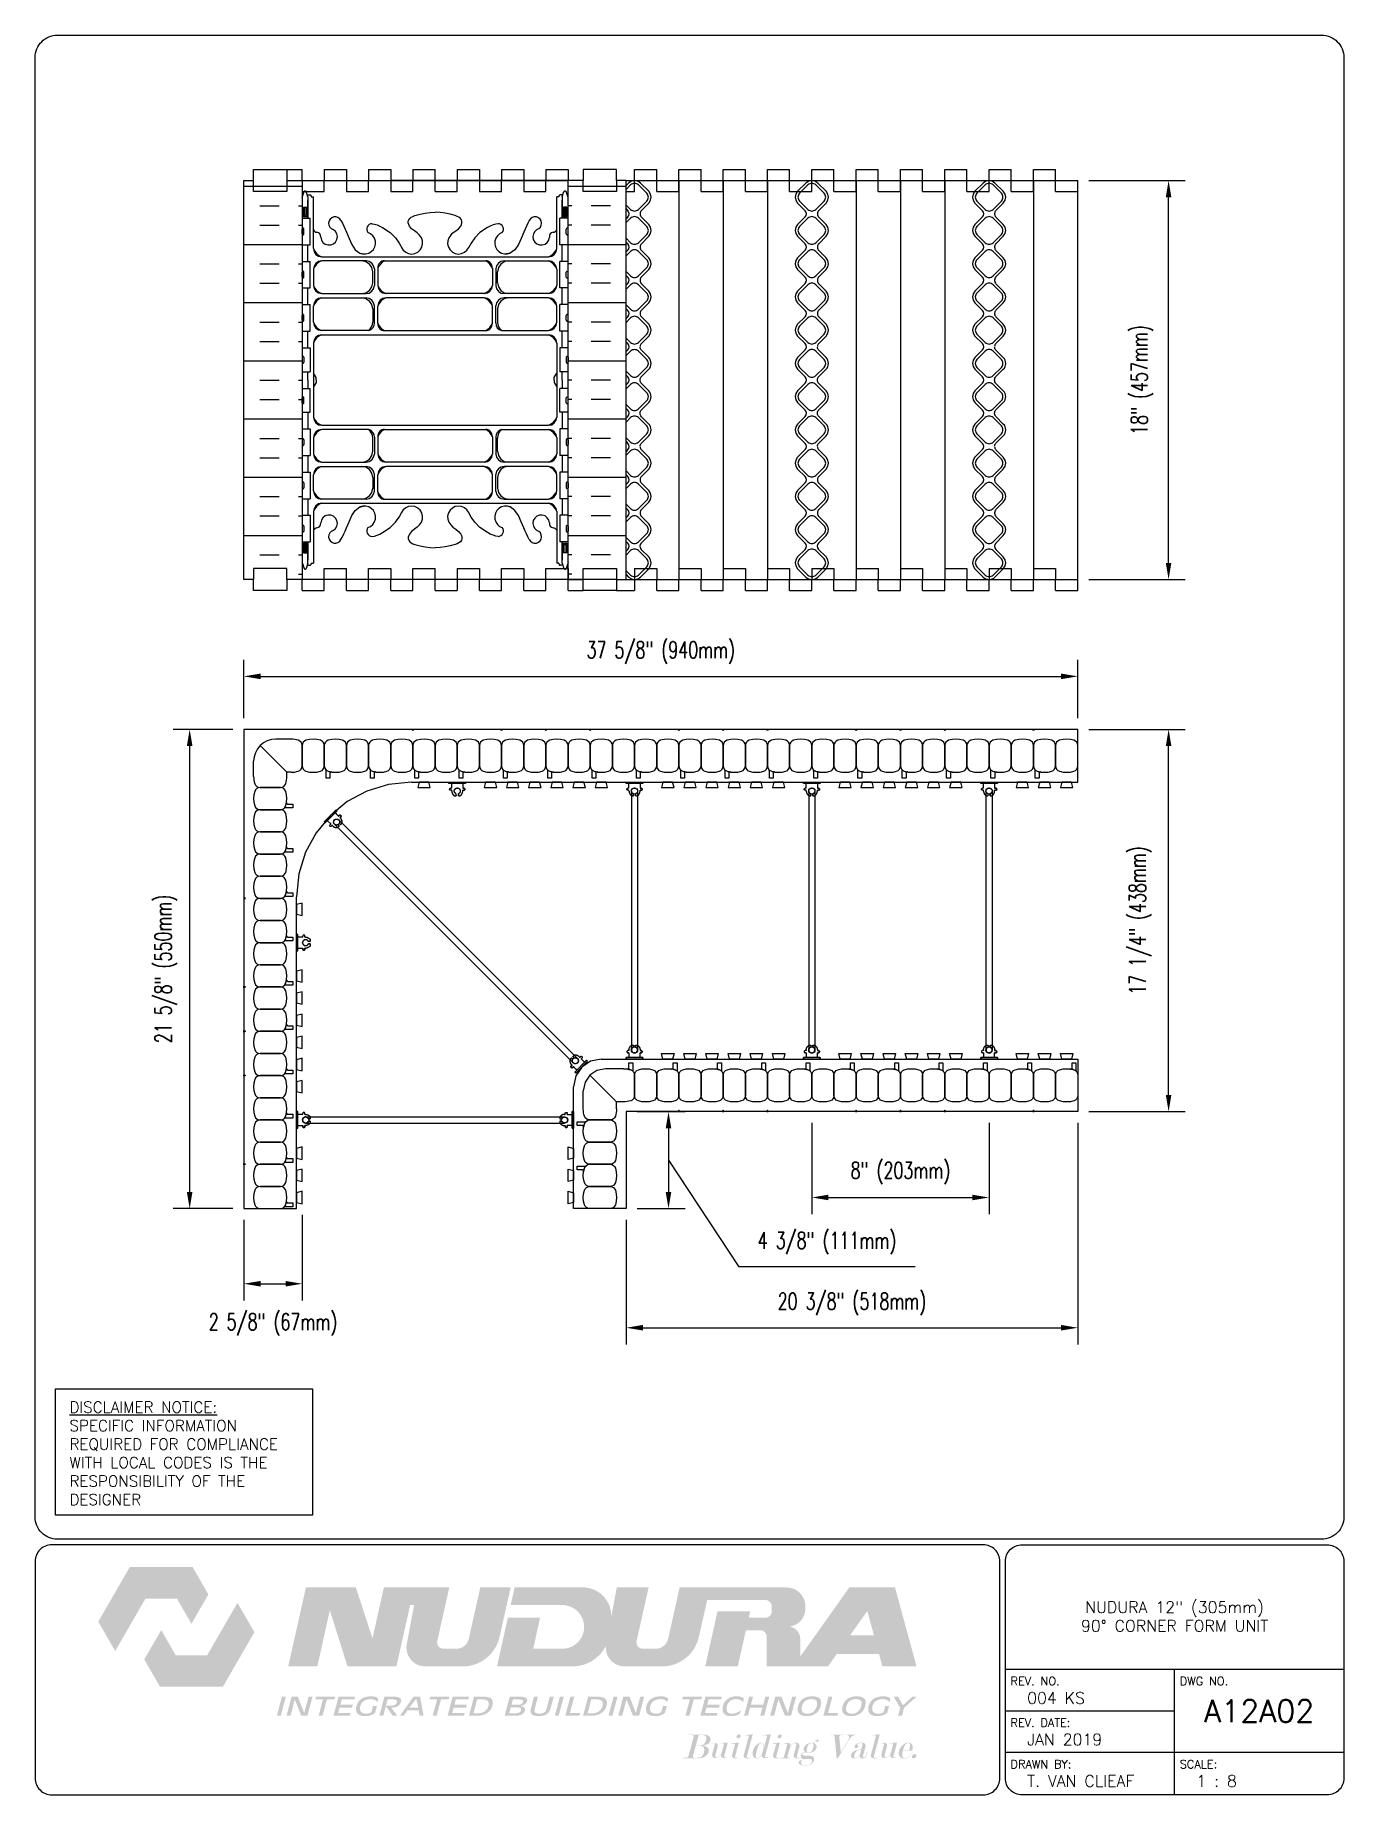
# Paper-space layout 'A12A02' of a CAD drawing. Header units: inches. Extents: x 0.42 to 7.8, y 0.49 to 10.41.
# The model-space entities are those that its viewports show. They can reach past a viewport. Long polylines and large blocks are cut down to what shows.
import ezdxf
from ezdxf.enums import TextEntityAlignment as Align

# ---------------------------------------------------------------- set-up
doc = ezdxf.new("R2010")
doc.units = ezdxf.units.IN
doc.header["$MEASUREMENT"] = 0
doc.linetypes.add('DASHED2', pattern=[0.375, 0.25, -0.125])
for name, color, linetype in [('HATCH', 12, 'Continuous'), ('line25', 2, 'Continuous'), ('LINE3', 3, 'Continuous'), ('LINE50', 5, 'Continuous'), ('LINE8', 8, 'Continuous'), ('LINE9', 9, 'Continuous'), ('LOGO', 7, 'Continuous'), ('TBK_LINE65', 3, 'Continuous'), ('TBK_TEXT', 4, 'Continuous'), ('TEXT', 4, 'Continuous'), ('Web_Edge', 9, 'Continuous')]:
    doc.layers.add(name, color=color, linetype=linetype)
doc.styles.add('DIM', font='romans.shx', dxfattribs={"width": 0.7})
doc.styles.add('ROMANS', font='romans.shx', dxfattribs={"height": 0.75})
doc.dimstyles.new('ext_8', dxfattribs={"dimscale": 8, "dimtxt": 0.09375, "dimasz": 0.09375, "dimexe": 0.09375, "dimexo": 0.0625, "dimgap": 0.0625, "dimtad": 1, "dimdec": 3, "dimzin": 3, "dimdsep": 46, "dimlunit": 4, "dimtxsty": 'DIM', "dimcen": 0.09, "dimdle": 0.09375, "dimclrt": 4, "dimadec": 0, "dimazin": 0, "dimtfac": 1, "dimtdec": 3, "dimtmove": 2, "dimatfit": 3, "dimfxl": 0, "dimfrac": 2, "dimtolj": 1, "dimtzin": 0, "dimarcsym": 0})

psp = doc.layouts.new('A12A02')

# ---------------------------------------------------------------- texts
at = {"layer": 'TBK_TEXT', "color": 7, "style": 'ROMANS'}
for s, p in [('REV. NO.', (5.9215, 1.107)), ('DWG NO.', (6.876, 1.107)), ('REV. DATE:', (5.9215, 0.8726)), ('DRAWN BY:', (5.9215, 0.6382)), ('SCALE:', (6.876, 0.6382))]:
    psp.add_text(s, height=0.04688, dxfattribs=at).set_placement(p)
at = {"layer": 'TEXT', "insert": (0.6134, 2.7065), "char_height": 0.0625, "width": 1.41371, "attachment_point": 1, "style": 'ROMANS'}
psp.add_mtext('{\\Fromans.shx|c1;\\LDISCLAIMER NOTICE:\\l\\PSPECIFIC INFORMATION REQUIRED FOR COMPLIANCE WITH LOCAL CODES IS THE RESPONSIBILITY OF THE DESIGNER}', dxfattribs=at)

msp = doc.modelspace()

# ---------------------------------------------------------------- texts
at = {"layer": 'TEXT', "color": 4, "insert": (425.2748, 164.8946), "char_height": 0.75, "attachment_point": 5, "style": 'DIM'}
msp.add_mtext('\\A1;4 3/8" (111mm)', dxfattribs=at)

# ---------------------------------------------------------------- blocks, each defined once
blk = doc.blocks.new('TITLEBLOCK-Tag')
at = {"style": 'ROMANS'}
for tag, height, p in [('TITLE_LINE_1', 0.065, (0.927, -0.1328)), ('TITLE_LINE_2', 0.065, (0.9294, -0.2258)), ('CENTRE-LINE-3', 0.065, (0.927, -0.3246)), ('TITLE_LINE_4', 0.065, (0.927, -0.4299)), ('TITLE_LINE_5', 0.065, (0.927, -0.526)), ('DWG', 0.125, (1.4043, -0.9102))]:
    blk.add_attdef(tag, text='', height=height, dxfattribs=at).set_placement(p, align=Align.MIDDLE_CENTER)
for tag, p in [('LATEST_REVISION', (0.0954, -0.8366)), ('REVISION_DATE', (0.0954, -1.071)), ('DRAWN_BY', (0.0954, -1.3053)), ('SCALE', (1.0499, -1.3053))]:
    blk.add_attdef(tag, text='', height=0.065, dxfattribs=at).set_placement(p, align=Align.MIDDLE_LEFT)
blk = doc.blocks.new('*D29')
at = {"layer": 'Defpoints', "color": 0}
for p in [(436.588, 190.475), (398.963, 188.083), (436.588, 188.083)]:
    blk.add_point(p, dxfattribs=at)
at = {"layer": 'TEXT', "color": 0, "lineweight": -2}
for p, q in [((398.963, 188.583), (398.963, 191.225)), ((436.588, 188.583), (436.588, 191.225)), ((399.713, 190.475), (435.838, 190.475))]:
    blk.add_line(p, q, dxfattribs=at)
at = {"layer": 'TEXT', "color": 0}
for points in [[(399.713, 190.6), (399.713, 190.35), (398.963, 190.475)], [(435.838, 190.6), (435.838, 190.35), (436.588, 190.475)]]:
    blk.add_solid(points, dxfattribs=at)
at = {"layer": 'TEXT', "color": 4, "insert": (417.775, 191.547), "char_height": 0.75, "attachment_point": 5, "style": 'DIM'}
blk.add_mtext('\\A1;37 5/8" (940mm)', dxfattribs=at)
blk = doc.blocks.new('*D30')
at = {"layer": 'Defpoints', "color": 0}
for p in [(424.588, 170.833), (432.588, 170.833), (432.588, 166.959)]:
    blk.add_point(p, dxfattribs=at)
at = {"layer": 'TEXT', "color": 0, "lineweight": -2}
for p, q in [((424.588, 170.333), (424.588, 166.209)), ((432.588, 170.333), (432.588, 166.209)), ((425.338, 166.959), (431.838, 166.959))]:
    blk.add_line(p, q, dxfattribs=at)
at = {"layer": 'TEXT', "color": 0}
for points in [[(425.338, 167.084), (425.338, 166.834), (424.588, 166.959)], [(431.838, 167.084), (431.838, 166.834), (432.588, 166.959)]]:
    blk.add_solid(points, dxfattribs=at)
at = {"layer": 'TEXT', "color": 4, "insert": (428.588, 168.059), "char_height": 0.75, "attachment_point": 5, "style": 'DIM'}
blk.add_mtext('\\A1;8" (203mm)', dxfattribs=at)
blk = doc.blocks.new('*D31')
at = {"layer": 'Defpoints', "color": 0}
for p in [(398.963, 166.458), (401.588, 166.677), (401.588, 163.067)]:
    blk.add_point(p, dxfattribs=at)
at = {"layer": 'TEXT', "color": 0, "lineweight": -2}
for p, q in [((398.963, 165.958), (398.963, 162.317)), ((401.588, 166.177), (401.588, 162.317)), ((399.713, 163.067), (400.838, 163.067))]:
    blk.add_line(p, q, dxfattribs=at)
at = {"layer": 'TEXT', "color": 0}
for points in [[(399.713, 163.192), (399.713, 162.942), (398.963, 163.067)], [(400.838, 163.192), (400.838, 162.942), (401.588, 163.067)]]:
    blk.add_solid(points, dxfattribs=at)
at = {"layer": 'TEXT', "color": 4, "insert": (400.275, 161.226), "char_height": 0.75, "attachment_point": 5, "style": 'DIM'}
blk.add_mtext('\\A1;2 5/8" (67mm) ', dxfattribs=at)
blk = doc.blocks.new('*D32')
at = {"layer": 'Defpoints', "color": 0}
for p in [(398.963, 188.083), (396.513, 166.458), (398.963, 166.458)]:
    blk.add_point(p, dxfattribs=at)
at = {"layer": 'TEXT', "color": 0, "lineweight": -2}
for p, q in [((398.463, 188.083), (395.763, 188.083)), ((396.513, 187.333), (396.513, 167.208)), ((398.463, 166.458), (395.763, 166.458))]:
    blk.add_line(p, q, dxfattribs=at)
at = {"layer": 'TEXT', "color": 0}
for points in [[(396.388, 187.333), (396.638, 187.333), (396.513, 188.083)], [(396.388, 167.208), (396.638, 167.208), (396.513, 166.458)]]:
    blk.add_solid(points, dxfattribs=at)
at = {"layer": 'TEXT', "color": 4, "insert": (395.442, 177.27), "char_height": 0.75, "attachment_point": 5, "rotation": 90, "style": 'DIM'}
blk.add_mtext('\\A1;21 5/8" (550mm)', dxfattribs=at)
blk = doc.blocks.new('*D33')
at = {"layer": 'Defpoints', "color": 0}
for p in [(436.588, 188.083), (440.687, 188.083), (436.588, 170.833)]:
    blk.add_point(p, dxfattribs=at)
at = {"layer": 'TEXT', "color": 0, "lineweight": -2}
for p, q in [((437.088, 188.083), (441.437, 188.083)), ((440.687, 171.583), (440.687, 187.333)), ((437.088, 170.833), (441.437, 170.833))]:
    blk.add_line(p, q, dxfattribs=at)
at = {"layer": 'TEXT', "color": 0}
for points in [[(440.562, 187.333), (440.812, 187.333), (440.687, 188.083)], [(440.562, 171.583), (440.812, 171.583), (440.687, 170.833)]]:
    blk.add_solid(points, dxfattribs=at)
at = {"layer": 'TEXT', "color": 4, "insert": (439.408, 179.458), "char_height": 0.75, "attachment_point": 5, "rotation": 90, "style": 'DIM'}
blk.add_mtext('\\A1;17 1/4" (438mm)', dxfattribs=at)
blk = doc.blocks.new('*D34')
at = {"layer": 'Defpoints', "color": 0}
for p in [(436.588, 212.847), (440.687, 212.847), (436.588, 194.847)]:
    blk.add_point(p, dxfattribs=at)
at = {"layer": 'TEXT', "color": 0, "lineweight": -2}
for p, q in [((437.088, 212.847), (441.437, 212.847)), ((440.687, 195.597), (440.687, 212.097)), ((437.088, 194.847), (441.437, 194.847))]:
    blk.add_line(p, q, dxfattribs=at)
at = {"layer": 'TEXT', "color": 0}
for points in [[(440.562, 212.097), (440.812, 212.097), (440.687, 212.847)], [(440.562, 195.597), (440.812, 195.597), (440.687, 194.847)]]:
    blk.add_solid(points, dxfattribs=at)
at = {"layer": 'TEXT', "color": 4, "insert": (439.492, 203.847), "char_height": 0.75, "attachment_point": 5, "rotation": 90, "style": 'DIM'}
blk.add_mtext('\\A1;18" (457mm)', dxfattribs=at)
blk = doc.blocks.new('WEB_CENTRE_TOP_12')
for p, q in [((-0.141, 11.688), (-0.141, 0)), ((0.141, 11.688), (0.141, 0))]:
    blk.add_line(p, q)
for centre in [(0, 11.688), (0, 0)]:
    blk.add_circle(centre, 0.141)
blk = doc.blocks.new('WEB_INSERT_FRONT')
for p, q in [((-0.265, 8.89), (-0.64, 8.515)), ((0.64, 8.515), (0.265, 8.89)), ((-0.64, 7.985), (-0.297, 7.641)), ((0.309, 7.653), (0.64, 7.985)), ((-0.297, 7.359), (-0.64, 7.015)), ((0.25, 7.512), (0.25, 7.488)), ((0.64, 7.015), (0.309, 7.347)), ((-0.64, 6.485), (-0.297, 6.141)), ((0.309, 6.153), (0.64, 6.485)), ((-0.297, 5.859), (-0.64, 5.515)), ((0.25, 6.012), (0.25, 5.988)), ((0.64, 5.515), (0.309, 5.847)), ((-0.64, 4.985), (-0.297, 4.641)), ((0.309, 4.653), (0.64, 4.985)), ((-0.297, 4.359), (-0.64, 4.015)), ((0.25, 4.512), (0.25, 4.488)), ((0.64, 4.015), (0.309, 4.347)), ((-0.297, 3.141), (-0.64, 3.485)), ((0.309, 3.153), (0.64, 3.485)), ((-0.297, 2.859), (-0.64, 2.515)), ((0.25, 3.012), (0.25, 2.988)), ((0.64, 2.515), (0.309, 2.847)), ((-0.64, 1.985), (-0.297, 1.641)), ((0.309, 1.653), (0.64, 1.985)), ((-0.297, 1.359), (-0.64, 1.015)), ((-0.64, 0.485), (-0.297, 0.141)), ((-0.297, -0.141), (-0.64, -0.485)), ((-0.64, -1.015), (-0.297, -1.359)), ((-0.297, -1.641), (-0.64, -1.985)), ((-0.64, -2.515), (-0.297, -2.859)), ((-0.297, -3.141), (-0.64, -3.485)), ((0.64, -3.485), (0.309, -3.153)), ((-0.64, -4.015), (-0.297, -4.359)), ((-0.297, -4.641), (-0.64, -4.985)), ((0.25, -4.488), (0.25, -4.512)), ((0.309, -4.347), (0.64, -4.015)), ((0.64, -4.985), (0.309, -4.653)), ((-0.64, -5.515), (-0.297, -5.859)), ((0.309, -5.847), (0.64, -5.515)), ((-0.297, -6.141), (-0.64, -6.485)), ((0.25, -5.988), (0.25, -6.012)), ((0.64, -6.485), (0.309, -6.153)), ((-0.64, -7.015), (-0.297, -7.359)), ((0.297, -7.359), (0.64, -7.015)), ((-0.297, -7.641), (-0.64, -7.985)), ((0.64, -7.985), (0.297, -7.641)), ((-0.64, -8.515), (-0.265, -8.89)), ((0.265, -8.89), (0.64, -8.515))]:
    blk.add_line(p, q)
for points in [[(-0.552, 8.073), (-0.177, 7.698, 0.414214), (0.177, 7.698), (0.552, 8.073, 0.414214), (0.552, 8.427), (0.177, 8.802, 0.414214), (-0.177, 8.802), (-0.552, 8.427, 0.414214)], [(-0.552, 6.573), (-0.177, 6.198, 0.414214), (0.177, 6.198), (0.552, 6.573, 0.414214), (0.552, 6.927), (0.177, 7.302, 0.414214), (-0.177, 7.302), (-0.552, 6.927, 0.414214)], [(-0.552, 5.073), (-0.177, 4.698, 0.414214), (0.177, 4.698), (0.552, 5.073, 0.414214), (0.552, 5.427), (0.177, 5.802, 0.414214), (-0.177, 5.802), (-0.552, 5.427, 0.414214)], [(-0.552, 3.573), (-0.177, 3.198, 0.414214), (0.177, 3.198), (0.552, 3.573, 0.414214), (0.552, 3.927), (0.177, 4.302, 0.414214), (-0.177, 4.302), (-0.552, 3.927, 0.414214)], [(-0.552, 3.573), (-0.177, 3.198, 0.414214), (0.177, 3.198), (0.552, 3.573, 0.414214), (0.552, 3.927), (0.177, 4.302, 0.414214), (-0.177, 4.302), (-0.552, 3.927, 0.414214)], [(-0.552, 2.073), (-0.177, 1.698, 0.414214), (0.177, 1.698), (0.552, 2.073, 0.414214), (0.552, 2.427), (0.177, 2.802, 0.414214), (-0.177, 2.802), (-0.552, 2.427, 0.414214)], [(-0.552, 0.573), (-0.177, 0.198, 0.414214), (0.177, 0.198), (0.552, 0.573, 0.414214), (0.552, 0.927), (0.177, 1.302, 0.414214), (-0.177, 1.302), (-0.552, 0.927, 0.414214)], [(-0.552, -0.927), (-0.177, -1.302, 0.414214), (0.177, -1.302), (0.552, -0.927, 0.414214), (0.552, -0.573), (0.177, -0.198, 0.414214), (-0.177, -0.198), (-0.552, -0.573, 0.414214)], [(-0.552, -2.427), (-0.177, -2.802, 0.414214), (0.177, -2.802), (0.552, -2.427, 0.414214), (0.552, -2.073), (0.177, -1.698, 0.414214), (-0.177, -1.698), (-0.552, -2.073, 0.414214)], [(-0.552, -3.927), (-0.177, -4.302, 0.414214), (0.177, -4.302), (0.552, -3.927, 0.414214), (0.552, -3.573), (0.177, -3.198, 0.414214), (-0.177, -3.198), (-0.552, -3.573, 0.414214)], [(-0.552, -5.427), (-0.177, -5.802, 0.414214), (0.177, -5.802), (0.552, -5.427, 0.414214), (0.552, -5.073), (0.177, -4.698, 0.414214), (-0.177, -4.698), (-0.552, -5.073, 0.414214)], [(-0.552, -6.927), (-0.177, -7.302, 0.414214), (0.177, -7.302), (0.552, -6.927, 0.414214), (0.552, -6.573), (0.177, -6.198, 0.414214), (-0.177, -6.198), (-0.552, -6.573, 0.414214)], [(-0.552, -8.427), (-0.177, -8.802, 0.414214), (0.177, -8.802), (0.552, -8.427, 0.414214), (0.552, -8.073), (0.177, -7.698, 0.414214), (-0.177, -7.698), (-0.552, -8.073, 0.414214)]]:
    blk.add_lwpolyline(points, format="xyb", close=True)
blk.add_lwpolyline([(0.25, -2.988, -0.198912), (0.309, -2.847), (0.64, -2.515, 0.414214), (0.64, -1.985), (0.309, -1.653, -0.198912), (0.25, -1.512), (0.25, -1.488, -0.198912), (0.309, -1.347), (0.64, -1.015, 0.414214), (0.64, -0.485), (0.309, -0.153, -0.198912), (0.25, -0.012), (0.25, 0.012, -0.198912), (0.309, 0.153), (0.64, 0.485, 0.414214), (0.64, 1.015), (0.309, 1.347, -0.198912), (0.25, 1.488)], format="xyb")
for centre, radius, start, end in [((0, 8.625), 0.375, 45, 135), ((-0.375, 8.25), 0.375, 135, 225), ((0.375, 8.25), 0.375, 315, 45), ((-0.438, 7.5), 0.2, 315, 45), ((0.45, 7.512), 0.2, 135, 180), ((0.45, 7.488), 0.2, 180, 225), ((-0.375, 6.75), 0.375, 135, 225), ((0.375, 6.75), 0.375, 315, 45), ((-0.438, 6), 0.2, 315, 45), ((0.45, 6.012), 0.2, 135, 180), ((0.45, 5.988), 0.2, 180, 225), ((-0.375, 5.25), 0.375, 135, 225), ((0.375, 5.25), 0.375, 315, 45), ((-0.375, 3.75), 0.375, 135, 225), ((-0.438, 4.5), 0.2, 315, 45), ((0.45, 4.512), 0.2, 135, 180), ((0.45, 4.488), 0.2, 180, 225), ((0.375, 3.75), 0.375, 315, 45), ((-0.375, 2.25), 0.375, 135, 225), ((-0.438, 3), 0.2, 315, 45), ((0.45, 3.012), 0.2, 135, 180), ((0.45, 2.988), 0.2, 180, 225), ((0.375, 2.25), 0.375, 315, 45), ((-0.438, 1.5), 0.2, 315, 45), ((0.45, 1.512), 0.2, 135, 180), ((-0.375, 0.75), 0.375, 135, 225), ((-0.438, 0), 0.2, 315, 45), ((-0.375, -0.75), 0.375, 135, 225), ((-0.438, -1.5), 0.2, 315, 45), ((-0.375, -2.25), 0.375, 135, 225), ((-0.438, -3), 0.2, 315, 45), ((0.45, -3.012), 0.2, 180, 225), ((-0.375, -3.75), 0.375, 135, 225), ((0.375, -3.75), 0.375, 315, 45), ((-0.438, -4.5), 0.2, 315, 45), ((0.45, -4.488), 0.2, 135, 180), ((0.45, -4.512), 0.2, 180, 225), ((-0.375, -5.25), 0.375, 135, 225), ((0.375, -5.25), 0.375, 315, 45), ((-0.438, -6), 0.2, 315, 45), ((0.45, -5.988), 0.2, 135, 180), ((0.45, -6.012), 0.2, 180, 225), ((-0.375, -6.75), 0.375, 135, 225), ((0.375, -6.75), 0.375, 315, 45), ((-0.438, -7.5), 0.2, 315, 45), ((0.438, -7.5), 0.2, 135, 225), ((-0.375, -8.25), 0.375, 135, 225), ((0.375, -8.25), 0.375, 315, 45), ((0, -8.625), 0.375, 225, 315)]:
    blk.add_arc(centre, radius, start, end)
blk = doc.blocks.new('Connector')
blk.add_point((0.271, 0))
at = {"layer": 'LINE9'}
for p, q in [((0, 0.375), (0, -0.375)), ((0.062, -0.375), (0.062, 0.375)), ((0.281, 0.25), (0.062, 0.25))]:
    blk.add_line(p, q, dxfattribs=at)
for points, weights in [([(0.007, 0.375), (0.004, 0.375), (0, 0.375)], [1, 0.972587069138, 0.950305488115]), ([(0.327, 0.343), (0.308, 0.343), (0.281, 0.317), (0.281, 0.297)], [1, 0.85355339, 0.85355339, 1]), ([(0.328, 0.343), (0.327, 0.343), (0.327, 0.343)], [1, 0.70710678, 1]), ([(0.375, 0.297), (0.375, 0.317), (0.348, 0.343), (0.329, 0.343)], [1, 0.85355339, 0.85355339, 1]), ([(0.406, 0.25), (0.546, 0.25), (0.619, 0.131)], [0.958404415409, 0.794674173519, 0.864651571113]), ([(0.619, 0.052), (0.612, 0.049), (0.604, 0.049)], [0.83615024178, 0.892081430621, 1]), ([(0, -0.375), (0.004, -0.375), (0.007, -0.375)], [0.950305488115, 0.972587069138, 1]), ([(0.281, -0.297), (0.281, -0.317), (0.308, -0.343), (0.327, -0.343)], [1, 0.85355339, 0.85355339, 1]), ([(0.327, -0.343), (0.281, -0.343), (0.281, -0.297)], [1, 0.70710678, 1]), ([(0.329, -0.343), (0.348, -0.343), (0.375, -0.317), (0.375, -0.297)], [1, 0.85355339, 0.85355339, 1]), ([(0.375, -0.297), (0.375, -0.343), (0.329, -0.343)], [1, 0.70710678, 1]), ([(0.619, -0.131), (0.546, -0.25), (0.406, -0.25)], [0.864651574428, 0.794674169686, 0.958404415195]), ([(0.604, -0.049), (0.612, -0.049), (0.619, -0.052)], [1, 0.89208144177, 0.836150253337])]:
    blk.add_rational_spline(points, weights, degree=2, dxfattribs=at)
for points, degree in [([(0, 0.375), (0.002, 0.375), (0.005, 0.375), (0.007, 0.375)], 3), ([(0.007, 0.375), (0.021, 0.375), (0.051, 0.375), (0.062, 0.375), (0.062, 0.375)], 3), ([(0.281, 0.25), (0.281, 0.297)], 1), ([(0.327, 0.343), (0.327, 0.343), (0.328, 0.343), (0.328, 0.343)], 3), ([(0.328, 0.343), (0.329, 0.343), (0.329, 0.343), (0.329, 0.343)], 3), ([(0.375, 0.25), (0.375, 0.297)], 1), ([(0.406, 0.25), (0.375, 0.25)], 1), ([(0.406, 0.25), (0.406, 0.25)], 1), ([(0.406, 0.25), (0.406, 0.25)], 1), ([(0.406, 0.25), (0.406, 0.25)], 1), ([(0.406, 0.25), (0.406, 0.25)], 1), ([(0.406, 0.25), (0.406, 0.25)], 1), ([(0.406, 0.25), (0.406, 0.25)], 1), ([(0.406, 0.25), (0.406, 0.25)], 1), ([(0.406, 0.25), (0.406, 0.25)], 1), ([(0.406, 0.25), (0.406, 0.25)], 1), ([(0.406, 0.25), (0.406, 0.25)], 1), ([(0.406, 0.25), (0.406, 0.25)], 1), ([(0.406, 0.25), (0.406, 0.25)], 1), ([(0.406, 0.25), (0.406, 0.25)], 1), ([(0.406, 0.25), (0.406, 0.25)], 1), ([(0.406, 0.25), (0.406, 0.25)], 1), ([(0.406, 0.25), (0.406, 0.25)], 1), ([(0.406, 0.25), (0.406, 0.25)], 1), ([(0.406, 0.25), (0.406, 0.25)], 1), ([(0.406, 0.25), (0.406, 0.25)], 1), ([(0.406, 0.25), (0.406, 0.25)], 1), ([(0.406, 0.25), (0.406, 0.25)], 1), ([(0.406, 0.25), (0.406, 0.25)], 1), ([(0.406, 0.25), (0.406, 0.25)], 1), ([(0.406, 0.25), (0.406, 0.25)], 1), ([(0.604, 0.049), (0.532, 0.049)], 1), ([(0.532, 0.049), (0.532, 0.049)], 1), ([(0.532, 0.049), (0.532, 0.049)], 1), ([(0.532, 0.049), (0.532, 0.049)], 1), ([(0.532, 0.049), (0.532, 0.049)], 1), ([(0.532, 0.049), (0.532, 0.049)], 1), ([(0.532, 0.049), (0.532, 0.049)], 1), ([(0.532, 0.049), (0.532, 0.049)], 1), ([(0.532, 0.049), (0.532, 0.049)], 1), ([(0.532, 0.049), (0.532, 0.049)], 1), ([(0.532, 0.049), (0.532, 0.049)], 1), ([(0.604, 0.049), (0.609, 0.049), (0.614, 0.05), (0.619, 0.052)], 3), ([(0.604, 0.049), (0.604, 0.049)], 1), ([(0.604, 0.049), (0.604, 0.049)], 1), ([(0.604, 0.049), (0.604, 0.049)], 1), ([(0.604, 0.049), (0.604, 0.049)], 1), ([(0.619, 0.131), (0.619, 0.052)], 1), ([(0.619, 0.131), (0.619, 0.131)], 1), ([(0.619, 0.131), (0.619, 0.131)], 1), ([(0.619, 0.131), (0.619, 0.131)], 1), ([(0.619, 0.131), (0.619, 0.131)], 1), ([(0.007, -0.375), (0.005, -0.375), (0.002, -0.375), (0, -0.375)], 3), ([(0.062, -0.375), (0.062, -0.375), (0.051, -0.375), (0.021, -0.375), (0.007, -0.375)], 3), ([(0.062, -0.25), (0.281, -0.25)], 1), ([(0.281, -0.297), (0.281, -0.25)], 1), ([(0.281, -0.25), (0.281, -0.297)], 1), ([(0.328, -0.343), (0.328, -0.343), (0.327, -0.343), (0.327, -0.343)], 3), ([(0.329, -0.343), (0.329, -0.343), (0.329, -0.343), (0.328, -0.343)], 3), ([(0.375, -0.25), (0.375, -0.297)], 1), ([(0.375, -0.297), (0.375, -0.25)], 1), ([(0.406, -0.25), (0.375, -0.25)], 1), ([(0.406, -0.25), (0.406, -0.25)], 1), ([(0.406, -0.25), (0.406, -0.25)], 1), ([(0.406, -0.25), (0.406, -0.25)], 1), ([(0.406, -0.25), (0.406, -0.25)], 1), ([(0.406, -0.25), (0.406, -0.25)], 1), ([(0.406, -0.25), (0.406, -0.25)], 1), ([(0.406, -0.25), (0.406, -0.25)], 1), ([(0.406, -0.25), (0.406, -0.25)], 1), ([(0.406, -0.25), (0.406, -0.25)], 1), ([(0.406, -0.25), (0.406, -0.25)], 1), ([(0.406, -0.25), (0.406, -0.25)], 1), ([(0.532, -0.049), (0.604, -0.049)], 1), ([(0.604, -0.049), (0.58, -0.049), (0.556, -0.049), (0.532, -0.049)], 3), ([(0.532, -0.049), (0.532, -0.049)], 1), ([(0.532, -0.049), (0.532, -0.049)], 1), ([(0.532, -0.049), (0.532, -0.049)], 1), ([(0.532, -0.049), (0.532, -0.049)], 1), ([(0.619, -0.052), (0.614, -0.05), (0.609, -0.049), (0.604, -0.049)], 3), ([(0.604, -0.049), (0.604, -0.049)], 1), ([(0.604, -0.049), (0.604, -0.049)], 1), ([(0.604, -0.049), (0.604, -0.049)], 1), ([(0.604, -0.049), (0.604, -0.049)], 1), ([(0.604, -0.049), (0.604, -0.049)], 1), ([(0.604, -0.049), (0.604, -0.049)], 1), ([(0.604, -0.049), (0.604, -0.049)], 1), ([(0.604, -0.049), (0.604, -0.049)], 1), ([(0.619, -0.052), (0.619, -0.131)], 1), ([(0.619, -0.131), (0.619, -0.131)], 1), ([(0.619, -0.131), (0.619, -0.131)], 1), ([(0.619, -0.131), (0.619, -0.131)], 1), ([(0.619, -0.131), (0.619, -0.131)], 1)]:
    blk.add_open_spline(points, degree=degree, dxfattribs=at)
for points, weights, knots in [([(0.062, 0.375), (0.062, 0.375), (0.046, 0.375), (0.03, 0.375), (0.007, 0.375)], [0.868718858569, 0.861102746415, 1, 0.861102734288, 0.868718859898], [0, 0, 0, 0.5, 0.5, 1, 1, 1]), ([(0.532, 0.049), (0.472, 0.203), (0.333, 0.113), (0.157, 0), (0.333, -0.113), (0.472, -0.203), (0.532, -0.049)], [0.899508922286, 0.599718215298, 1, 0.54226024, 1, 0.599718224335, 0.899508908749], [0, 0, 0, 0.318112, 0.318112, 0.681888, 0.681888, 1, 1, 1]), ([(0.007, -0.375), (0.03, -0.375), (0.046, -0.375), (0.062, -0.375), (0.062, -0.375)], [0.868718859319, 0.861102739573, 1, 0.861102742958, 0.868718858948], [0, 0, 0, 0.5, 0.5, 1, 1, 1])]:
    blk.add_rational_spline(points, weights, degree=2, knots=knots, dxfattribs=at)
blk = doc.blocks.new('*D35')
at = {"layer": 'Defpoints', "color": 0}
for p in [(436.588, 170.833), (416.213, 166.458), (436.588, 161.082)]:
    blk.add_point(p, dxfattribs=at)
at = {"layer": 'TEXT', "color": 0, "lineweight": -2}
for p, q in [((436.588, 170.333), (436.588, 160.332)), ((416.213, 165.958), (416.213, 160.332)), ((416.963, 161.082), (435.838, 161.082))]:
    blk.add_line(p, q, dxfattribs=at)
at = {"layer": 'TEXT', "color": 0}
for points in [[(416.963, 161.207), (416.963, 160.957), (416.213, 161.082)], [(435.838, 161.207), (435.838, 160.957), (436.588, 161.082)]]:
    blk.add_solid(points, dxfattribs=at)
at = {"layer": 'TEXT', "color": 4, "insert": (426.4, 162.154), "char_height": 0.75, "attachment_point": 5, "style": 'DIM'}
blk.add_mtext('\\A1;20 3/8" (518mm)', dxfattribs=at)

# ---------------------------------------------------------------- dimensions: what is measured, and where the dimension line sits
at = {"layer": 'TEXT'}
for base, p1, p2, text, picture, middle in [((440.6871, 212.8466), (436.588, 194.8466), (436.588, 212.8466), '18" (457mm)', '*D34', (439.4918, 203.8466)), ((440.6871, 188.0828), (436.588, 170.8328), (436.588, 188.0828), '17 1/4" (438mm)', '*D33', (439.4081, 179.4578))]:
    dim = msp.add_linear_dim(base=base, p1=p1, p2=p2, angle=90, text=text, dimstyle='ext_8', dxfattribs=at)
    dim.commit()
    dim.dimension.update_dxf_attribs({"geometry": picture, "text_midpoint": middle, "dimtype": 160})
for base, p1, p2, text, picture, middle in [((436.588, 190.4751), (398.963, 188.0828), (436.588, 188.0828), '37 5/8" (940mm)', '*D29', (417.7755, 191.5465)), ((436.588, 161.0822), (416.213, 166.4578), (436.588, 170.8328), '20 3/8" (518mm)', '*D35', (426.4005, 162.1536))]:
    dim = msp.add_linear_dim(base=base, p1=p1, p2=p2, text=text, dimstyle='ext_8', dxfattribs=at)
    dim.commit()
    dim.dimension.update_dxf_attribs({"geometry": picture, "text_midpoint": middle})
dim = msp.add_linear_dim(base=(396.5134, 166.4578), p1=(398.963, 188.0828), p2=(398.963, 166.4578), angle=90, text='21 5/8" (550mm)', dimstyle='ext_8', dxfattribs=at)
dim.commit()
dim.dimension.update_dxf_attribs({"geometry": '*D32', "text_midpoint": (395.442, 177.2703)})
for base, p1, p2, text, picture, middle in [((432.588, 166.9589), (424.588, 170.8328), (432.588, 170.8328), '8" (203mm)', '*D30', (428.588, 168.0588)), ((401.588, 163.0666), (398.963, 166.4578), (401.588, 166.6767), '2 5/8" (67mm) ', '*D31', (400.2755, 161.2261))]:
    dim = msp.add_linear_dim(base=base, p1=p1, p2=p2, text=text, dimstyle='ext_8', dxfattribs=at)
    dim.commit()
    dim.dimension.update_dxf_attribs({"geometry": picture, "text_midpoint": middle, "dimtype": 160})

# ---------------------------------------------------------------- hatches: boundary and pattern name
at = {"layer": 'HATCH'}
h = msp.add_hatch(dxfattribs=at)
h.set_pattern_fill('INSUL', color=256, scale=7, style=0)
h.set_pattern_definition([(0, (-2524.5736, -202.163), (0, 2.625), []), (0, (-2524.5736, -201.288), (0, 2.625), [0.875, -0.875]), (0, (-2524.5736, -200.413), (0, 2.625), [0.875, -0.875])])
h.paths.add_polyline_path([(398.963, 194.8466), (399.4005, 194.8466), (399.4005, 195.3466), (400.9005, 195.3466), (400.9005, 194.8466), (401.588, 194.8466), (401.588, 212.8466), (400.9005, 212.8466), (400.9005, 213.3466), (399.4005, 213.3466), (399.4005, 212.8466), (398.963, 212.8466)])
h = msp.add_hatch(dxfattribs=at)
h.set_pattern_fill('INSUL', color=256, scale=7, style=0)
h.set_pattern_definition([(180, (3339.7495, -202.163), (0, 2.625), []), (180, (3339.7495, -201.288), (0, 2.625), [0.875, -0.875]), (180, (3339.7495, -200.413), (0, 2.625), [0.875, -0.875])])
h.paths.add_polyline_path([(416.213, 194.8466), (415.7755, 194.8466), (415.7755, 195.3466), (414.2755, 195.3466), (414.2755, 194.8466), (413.588, 194.8466), (413.588, 212.8466), (414.2755, 212.8466), (414.2755, 213.3466), (415.7755, 213.3466), (415.7755, 212.8466), (416.213, 212.8466)])

# ---------------------------------------------------------------- linework, layer by layer
for p, q in [((401.588, 212.8466), (413.588, 212.8466)), ((413.588, 212.8466), (405.588, 212.8466)), ((416.3228, 212.7368), (416.213, 212.627)), ((417.2281, 212.3618), (416.8531, 212.7368)), ((416.213, 211.5663), (416.2912, 211.4881)), ((416.838, 211.3585), (416.838, 211.3348)), ((416.8965, 211.4999), (417.2281, 211.8315)), ((416.2912, 211.2052), (416.213, 211.127)), ((417.2281, 210.8618), (416.8965, 211.1934)), ((416.213, 210.0663), (416.2912, 209.9881)), ((416.2912, 209.7052), (416.213, 209.627)), ((416.838, 209.8585), (416.838, 209.8348)), ((416.8965, 209.9999), (417.2281, 210.3315)), ((417.2281, 209.3618), (416.8965, 209.6934)), ((416.8965, 208.4999), (417.2281, 208.8315)), ((416.213, 208.5663), (416.2912, 208.4881)), ((416.2912, 208.2052), (416.213, 208.127)), ((416.838, 208.3585), (416.838, 208.3348)), ((417.2281, 207.8618), (416.8965, 208.1934)), ((416.8965, 206.9999), (417.2281, 207.3315)), ((416.2912, 206.9881), (416.213, 207.0663)), ((416.2912, 206.7052), (416.213, 206.627)), ((416.838, 206.8585), (416.838, 206.8348)), ((417.2281, 206.3618), (416.8965, 206.6934)), ((416.8965, 205.4999), (417.2281, 205.8315)), ((416.213, 205.5663), (416.2912, 205.4881)), ((416.2912, 205.2052), (416.213, 205.127)), ((416.213, 204.0663), (416.2912, 203.9881)), ((416.2912, 203.7052), (416.213, 203.627)), ((416.213, 202.5663), (416.2912, 202.4881)), ((416.2912, 202.2052), (416.213, 202.127)), ((416.213, 201.0663), (416.2912, 200.9881)), ((416.2912, 200.7052), (416.213, 200.627)), ((417.2281, 200.3618), (416.8965, 200.6934)), ((416.213, 199.5663), (416.2912, 199.4881)), ((416.838, 199.3585), (416.838, 199.3348)), ((416.8965, 199.4999), (417.2281, 199.8315)), ((416.2912, 199.2052), (416.213, 199.127)), ((417.2281, 198.8618), (416.8965, 199.1934)), ((416.213, 198.0663), (416.2912, 197.9881)), ((416.838, 197.8585), (416.838, 197.8348)), ((416.8965, 197.9999), (417.2281, 198.3315)), ((416.2912, 197.7052), (416.213, 197.627)), ((417.2281, 197.3618), (416.8965, 197.6934)), ((416.213, 196.5663), (416.2912, 196.4881)), ((416.2912, 196.2052), (416.213, 196.127)), ((416.8847, 196.4881), (417.2281, 196.8315)), ((417.2281, 195.8618), (416.8847, 196.2052)), ((416.8531, 194.9565), (417.2281, 195.3315)), ((413.588, 194.8466), (401.588, 194.8466)), ((415.7755, 194.8466), (405.588, 194.8466)), ((416.213, 195.0663), (416.3228, 194.9565))]:
    msp.add_line(p, q, dxfattribs=at)
for points in [[(416.213, 211.7431), (416.4112, 211.5449, 0.4142136), (416.7647, 211.5449), (417.1397, 211.9199, 0.4142136), (417.1397, 212.2734), (416.7647, 212.6484, 0.4142136), (416.4112, 212.6484), (416.213, 212.4502)], [(416.213, 210.2431), (416.4112, 210.0449, 0.4142136), (416.7647, 210.0449), (417.1397, 210.4199, 0.4142136), (417.1397, 210.7734), (416.7647, 211.1484, 0.4142136), (416.4112, 211.1484), (416.213, 210.9502)], [(416.213, 208.7431), (416.4112, 208.5449, 0.4142136), (416.7647, 208.5449), (417.1397, 208.9199, 0.4142136), (417.1397, 209.2734), (416.7647, 209.6484, 0.4142136), (416.4112, 209.6484), (416.213, 209.4502)], [(416.213, 207.2431), (416.4112, 207.0449, 0.4142136), (416.7647, 207.0449), (417.1397, 207.4199, 0.4142136), (417.1397, 207.7734), (416.7647, 208.1484, 0.4142136), (416.4112, 208.1484), (416.213, 207.9502)], [(416.213, 207.2431), (416.4112, 207.0449, 0.4142136), (416.7647, 207.0449), (417.1397, 207.4199, 0.4142136), (417.1397, 207.7734), (416.7647, 208.1484, 0.4142136), (416.4112, 208.1484), (416.213, 207.9502)], [(416.213, 205.7431), (416.4112, 205.5449, 0.4142136), (416.7647, 205.5449), (417.1397, 205.9199, 0.4142136), (417.1397, 206.2734), (416.7647, 206.6484, 0.4142136), (416.4112, 206.6484), (416.213, 206.4502)], [(416.213, 204.2431), (416.4112, 204.0449, 0.4142136), (416.7647, 204.0449), (417.1397, 204.4199, 0.4142136), (417.1397, 204.7734), (416.7647, 205.1484, 0.4142136), (416.4112, 205.1484), (416.213, 204.9502)], [(416.838, 200.8585, -0.1989124), (416.8965, 200.9999), (417.2281, 201.3315, 0.4142136), (417.2281, 201.8618), (416.8965, 202.1934, -0.1989124), (416.838, 202.3348), (416.838, 202.3585, -0.1989124), (416.8965, 202.4999), (417.2281, 202.8315, 0.4142136), (417.2281, 203.3618), (416.8965, 203.6934, -0.1989124), (416.838, 203.8348), (416.838, 203.8585, -0.1989124), (416.8965, 203.9999), (417.2281, 204.3315, 0.4142136), (417.2281, 204.8618), (416.8965, 205.1934, -0.1989124), (416.838, 205.3348)], [(416.213, 202.7431), (416.4112, 202.5449, 0.4142136), (416.7647, 202.5449), (417.1397, 202.9199, 0.4142136), (417.1397, 203.2734), (416.7647, 203.6484, 0.4142136), (416.4112, 203.6484), (416.213, 203.4502)], [(416.213, 201.2431), (416.4112, 201.0449, 0.4142136), (416.7647, 201.0449), (417.1397, 201.4199, 0.4142136), (417.1397, 201.7734), (416.7647, 202.1484, 0.4142136), (416.4112, 202.1484), (416.213, 201.9502)], [(416.213, 199.7431), (416.4112, 199.5449, 0.4142136), (416.7647, 199.5449), (417.1397, 199.9199, 0.4142136), (417.1397, 200.2734), (416.7647, 200.6484, 0.4142136), (416.4112, 200.6484), (416.213, 200.4502)], [(416.213, 198.2431), (416.4112, 198.0449, 0.4142136), (416.7647, 198.0449), (417.1397, 198.4199, 0.4142136), (417.1397, 198.7734), (416.7647, 199.1484, 0.4142136), (416.4112, 199.1484), (416.213, 198.9502)], [(416.213, 196.7431), (416.4112, 196.5449, 0.4142136), (416.7647, 196.5449), (417.1397, 196.9199, 0.4142136), (417.1397, 197.2734), (416.7647, 197.6484, 0.4142136), (416.4112, 197.6484), (416.213, 197.4502)], [(416.213, 195.2431), (416.4112, 195.0449, 0.4142136), (416.7647, 195.0449), (417.1397, 195.4199, 0.4142136), (417.1397, 195.7734), (416.7647, 196.1484, 0.4142136), (416.4112, 196.1484), (416.213, 195.9502)]]:
    msp.add_lwpolyline(points, format="xyb", dxfattribs=at)
for centre, radius, start, end in [((416.588, 212.4716), 0.375, 45, 135), ((416.963, 212.0966), 0.375, 315, 45), ((416.1498, 211.3466), 0.2, 315, 45), ((417.038, 211.3585), 0.2, 135, 180), ((417.038, 211.3348), 0.2, 180, 225), ((416.963, 210.5966), 0.375, 315, 45), ((416.1498, 209.8466), 0.2, 315, 45), ((417.038, 209.8585), 0.2, 135, 180), ((417.038, 209.8348), 0.2, 180, 225), ((416.963, 209.0966), 0.375, 315, 45), ((416.1498, 208.3466), 0.2, 315, 45), ((417.038, 208.3585), 0.2, 135, 180), ((417.038, 208.3348), 0.2, 180, 225), ((416.963, 207.5966), 0.375, 315, 45), ((416.1498, 206.8466), 0.2, 315, 45), ((417.038, 206.8585), 0.2, 135, 180), ((417.038, 206.8348), 0.2, 180, 225), ((416.963, 206.0966), 0.375, 315, 45), ((416.1498, 205.3466), 0.2, 315, 45), ((417.038, 205.3585), 0.2, 135, 180), ((416.1498, 203.8466), 0.2, 315, 45), ((416.1498, 202.3466), 0.2, 315, 45), ((416.1498, 200.8466), 0.2, 315, 45), ((417.038, 200.8348), 0.2, 180, 225), ((416.963, 200.0966), 0.375, 315, 45), ((416.1498, 199.3466), 0.2, 315, 45), ((417.038, 199.3585), 0.2, 135, 180), ((417.038, 199.3348), 0.2, 180, 225), ((416.963, 198.5966), 0.375, 315, 45), ((416.1498, 197.8466), 0.2, 315, 45), ((417.038, 197.8585), 0.2, 135, 180), ((417.038, 197.8348), 0.2, 180, 225), ((416.963, 197.0966), 0.375, 315, 45), ((416.1498, 196.3466), 0.2, 315, 45), ((417.0261, 196.3466), 0.2, 135, 225), ((416.963, 195.5966), 0.375, 315, 45), ((416.588, 195.2216), 0.375, 225, 315)]:
    msp.add_arc(centre, radius, start, end, dxfattribs=at)
at = {"layer": 'line25'}
for p, q in [((401.588, 212.8466), (401.588, 194.8466)), ((413.588, 194.8466), (413.588, 212.8466)), ((418.588, 212.8466), (418.588, 194.8466)), ((420.588, 212.8466), (420.588, 194.8466)), ((422.588, 212.8466), (422.588, 194.8466)), ((426.588, 212.8466), (426.588, 194.8466)), ((428.588, 212.8466), (428.588, 194.8466)), ((430.588, 212.8466), (430.588, 194.8466)), ((434.588, 212.8466), (434.588, 194.8466)), ((401.588, 211.1516), (401.9529, 211.1516)), ((401.588, 210.4416), (401.588, 210.6616)), ((401.588, 210.6066), (401.588, 210.6066)), ((401.588, 210.4966), (401.588, 210.4966)), ((401.628, 210.7016), (401.628, 210.7016)), ((401.668, 210.4416), (401.668, 210.6616)), ((401.9529, 209.9516), (401.9529, 211.1516)), ((413.588, 211.1516), (413.223, 211.1516)), ((413.223, 209.9516), (413.223, 211.1516)), ((413.5079, 210.4416), (413.5079, 210.6616)), ((413.5479, 210.7016), (413.5479, 210.7016)), ((413.5879, 210.4416), (413.5879, 210.6616)), ((413.588, 210.6066), (413.5879, 210.6066)), ((413.588, 210.4966), (413.5879, 210.4966)), ((401.588, 209.9516), (401.9529, 209.9516)), ((401.628, 210.4016), (401.628, 210.4016)), ((413.588, 209.9516), (413.223, 209.9516)), ((413.5479, 210.4016), (413.5479, 210.4016)), ((401.588, 209.2016), (401.9529, 209.2016)), ((401.9529, 208.0016), (401.9529, 209.2016)), ((413.588, 209.2016), (413.223, 209.2016)), ((413.223, 208.0016), (413.223, 209.2016)), ((401.588, 208.4916), (401.588, 208.7116)), ((401.588, 208.6566), (401.588, 208.6566)), ((401.588, 208.5466), (401.588, 208.5466)), ((401.628, 208.7516), (401.628, 208.7516)), ((401.628, 208.4516), (401.628, 208.4516)), ((401.668, 208.4916), (401.668, 208.7116)), ((413.5079, 208.4916), (413.5079, 208.7116)), ((413.5479, 208.7516), (413.5479, 208.7516)), ((413.5479, 208.4516), (413.5479, 208.4516)), ((413.5879, 208.4916), (413.5879, 208.7116)), ((413.588, 208.6566), (413.5879, 208.6566)), ((413.588, 208.5466), (413.5879, 208.5466)), ((401.588, 208.0016), (401.9529, 208.0016)), ((401.588, 207.2516), (401.9529, 207.2516)), ((401.9529, 206.0516), (401.9529, 207.2516)), ((413.588, 208.0016), (413.223, 208.0016)), ((413.588, 207.2516), (413.223, 207.2516)), ((413.223, 206.0516), (413.223, 207.2516)), ((401.588, 206.5416), (401.588, 206.7616)), ((401.588, 206.7066), (401.588, 206.7066)), ((401.588, 206.5966), (401.588, 206.5966)), ((401.628, 206.8016), (401.628, 206.8016)), ((401.628, 206.5016), (401.628, 206.5016)), ((401.668, 206.5416), (401.668, 206.7616)), ((413.5079, 206.5416), (413.5079, 206.7616)), ((413.5479, 206.8016), (413.5479, 206.8016)), ((413.5479, 206.5016), (413.5479, 206.5016)), ((413.5879, 206.5416), (413.5879, 206.7616)), ((413.588, 206.7066), (413.5879, 206.7066)), ((413.588, 206.5966), (413.5879, 206.5966)), ((401.588, 206.0516), (401.9529, 206.0516)), ((413.588, 206.0516), (413.223, 206.0516)), ((401.588, 205.3016), (401.9529, 205.3016)), ((401.588, 204.8716), (401.588, 204.6516)), ((401.628, 204.9116), (401.628, 204.9116)), ((401.668, 204.8716), (401.668, 204.6516)), ((401.9529, 205.3016), (401.9529, 204.2216)), ((413.588, 205.3016), (413.223, 205.3016)), ((413.223, 205.3016), (413.223, 204.2216)), ((413.5079, 204.8716), (413.5079, 204.6516)), ((413.5479, 204.9116), (413.5479, 204.9116)), ((413.5879, 204.8716), (413.5879, 204.6516)), ((401.588, 204.8166), (401.588, 204.8166)), ((401.588, 204.7066), (401.588, 204.7066)), ((401.588, 204.2216), (401.9529, 204.2216)), ((401.628, 204.6116), (401.628, 204.6116)), ((413.588, 204.2216), (413.223, 204.2216)), ((413.5479, 204.6116), (413.5479, 204.6116)), ((413.588, 204.8166), (413.5879, 204.8166)), ((413.588, 204.7066), (413.5879, 204.7066)), ((401.588, 203.4716), (401.9529, 203.4716)), ((401.9529, 202.3916), (401.9529, 203.4716)), ((413.588, 203.4716), (413.223, 203.4716)), ((413.223, 202.3916), (413.223, 203.4716)), ((401.588, 202.8216), (401.588, 203.0416)), ((401.588, 202.9866), (401.588, 202.9866)), ((401.588, 202.8766), (401.588, 202.8766)), ((401.628, 203.0816), (401.628, 203.0816)), ((401.628, 202.7816), (401.628, 202.7816)), ((401.668, 202.8216), (401.668, 203.0416)), ((413.5079, 202.8216), (413.5079, 203.0416)), ((413.5479, 203.0816), (413.5479, 203.0816)), ((413.5479, 202.7816), (413.5479, 202.7816)), ((413.5879, 202.8216), (413.5879, 203.0416)), ((413.588, 202.9866), (413.5879, 202.9866)), ((413.588, 202.8766), (413.5879, 202.8766)), ((401.588, 202.3916), (401.9529, 202.3916)), ((413.588, 202.3916), (413.223, 202.3916)), ((401.588, 201.6416), (401.9529, 201.6416)), ((401.588, 201.1516), (401.588, 200.9316)), ((401.588, 201.0966), (401.588, 201.0966)), ((401.588, 200.9866), (401.588, 200.9866)), ((401.628, 201.1916), (401.628, 201.1916)), ((401.628, 200.8916), (401.628, 200.8916)), ((401.668, 201.1516), (401.668, 200.9316)), ((401.9529, 201.6416), (401.9529, 200.4416)), ((413.588, 201.6416), (413.223, 201.6416)), ((413.223, 201.6416), (413.223, 200.4416)), ((413.5079, 201.1516), (413.5079, 200.9316)), ((413.5479, 201.1916), (413.5479, 201.1916)), ((413.5479, 200.8916), (413.5479, 200.8916)), ((413.5879, 201.1516), (413.5879, 200.9316)), ((413.588, 201.0966), (413.5879, 201.0966)), ((413.588, 200.9866), (413.5879, 200.9866)), ((401.588, 200.4416), (401.9529, 200.4416)), ((413.588, 200.4416), (413.223, 200.4416)), ((401.588, 199.6916), (401.9529, 199.6916)), ((401.9529, 199.6916), (401.9529, 198.4916)), ((413.588, 199.6916), (413.223, 199.6916)), ((413.223, 199.6916), (413.223, 198.4916)), ((401.588, 199.2016), (401.588, 198.9816)), ((401.588, 199.1466), (401.588, 199.1466)), ((401.588, 199.0366), (401.588, 199.0366)), ((401.628, 198.9416), (401.628, 198.9416)), ((401.668, 199.2016), (401.668, 198.9816)), ((413.5079, 199.2016), (413.5079, 198.9816)), ((413.5479, 198.9416), (413.5479, 198.9416)), ((413.5879, 199.2016), (413.5879, 198.9816)), ((413.588, 199.1466), (413.5879, 199.1466)), ((413.588, 199.0366), (413.5879, 199.0366)), ((401.588, 198.4916), (401.9529, 198.4916)), ((401.588, 197.7416), (401.9529, 197.7416)), ((401.9529, 197.7416), (401.9529, 196.5416)), ((413.588, 198.4916), (413.223, 198.4916)), ((413.588, 197.7416), (413.223, 197.7416)), ((413.223, 197.7416), (413.223, 196.5416)), ((401.588, 197.2516), (401.588, 197.0316)), ((401.588, 197.1966), (401.588, 197.1966)), ((401.588, 197.0866), (401.588, 197.0866)), ((401.628, 197.2916), (401.628, 197.2916)), ((401.628, 196.9916), (401.628, 196.9916)), ((401.668, 197.2516), (401.668, 197.0316)), ((413.5079, 197.2516), (413.5079, 197.0316)), ((413.5479, 197.2916), (413.5479, 197.2916)), ((413.5479, 196.9916), (413.5479, 196.9916)), ((413.5879, 197.2516), (413.5879, 197.0316)), ((413.588, 197.1966), (413.5879, 197.1966)), ((413.588, 197.0866), (413.5879, 197.0866)), ((401.588, 196.5416), (401.9529, 196.5416)), ((413.588, 196.5416), (413.223, 196.5416)), ((406.5255, 185.7078), (436.588, 185.7078)), ((401.338, 166.4578), (401.338, 180.5203)), ((415.088, 173.2078), (436.588, 173.2078)), ((413.838, 166.4578), (413.838, 171.9578))]:
    msp.add_line(p, q, dxfattribs=at)
for points in [[(406.8691, 185.7078), (406.8068, 185.4578), (407.3691, 185.4578), (407.3068, 185.7078)], [(409.8691, 185.7078), (409.8068, 185.4578), (410.3691, 185.4578), (410.3068, 185.7078)], [(410.8691, 185.7078), (410.8068, 185.4578), (411.3691, 185.4578), (411.3068, 185.7078)], [(411.8691, 185.7078), (411.8068, 185.4578), (412.3691, 185.4578), (412.3068, 185.7078)], [(412.8691, 185.7078), (412.8068, 185.4578), (413.3691, 185.4578), (413.3068, 185.7078)], [(413.8691, 185.7078), (413.8068, 185.4578), (414.3691, 185.4578), (414.3068, 185.7078)], [(414.8691, 185.7078), (414.8068, 185.4578), (415.3691, 185.4578), (415.3068, 185.7078)], [(417.8691, 185.7078), (417.8068, 185.4578), (418.3691, 185.4578), (418.3068, 185.7078)], [(418.8691, 185.7078), (418.8068, 185.4578), (419.3691, 185.4578), (419.3068, 185.7078)], [(419.8691, 185.7078), (419.8068, 185.4578), (420.3691, 185.4578), (420.3068, 185.7078)], [(420.8691, 185.7078), (420.8068, 185.4578), (421.3691, 185.4578), (421.3068, 185.7078)], [(421.8691, 185.7078), (421.8068, 185.4578), (422.3691, 185.4578), (422.3068, 185.7078)], [(422.8691, 185.7078), (422.8068, 185.4578), (423.3691, 185.4578), (423.3068, 185.7078)], [(425.8691, 185.7078), (425.8068, 185.4578), (426.3691, 185.4578), (426.3068, 185.7078)], [(426.8691, 185.7078), (426.8068, 185.4578), (427.3691, 185.4578), (427.3068, 185.7078)], [(427.8691, 185.7078), (427.8068, 185.4578), (428.3691, 185.4578), (428.3068, 185.7078)], [(428.8691, 185.7078), (428.8068, 185.4578), (429.3691, 185.4578), (429.3068, 185.7078)], [(429.8691, 185.7078), (429.8068, 185.4578), (430.3691, 185.4578), (430.3068, 185.7078)], [(430.8691, 185.7078), (430.8068, 185.4578), (431.3691, 185.4578), (431.3068, 185.7078)], [(433.8691, 185.7078), (433.8068, 185.4578), (434.3691, 185.4578), (434.3068, 185.7078)], [(434.8691, 185.7078), (434.8068, 185.4578), (435.3691, 185.4578), (435.3068, 185.7078)], [(435.8691, 185.7078), (435.8068, 185.4578), (436.3691, 185.4578), (436.3068, 185.7078)], [(401.338, 179.739), (401.588, 179.6767), (401.588, 180.239), (401.338, 180.1767)], [(401.338, 176.739), (401.588, 176.6767), (401.588, 177.239), (401.338, 177.1767)], [(401.338, 175.739), (401.588, 175.6767), (401.588, 176.239), (401.338, 176.1767)], [(401.338, 174.739), (401.588, 174.6767), (401.588, 175.239), (401.338, 175.1767)], [(401.338, 173.739), (401.588, 173.6767), (401.588, 174.239), (401.338, 174.1767)], [(401.338, 172.739), (401.588, 172.6767), (401.588, 173.239), (401.338, 173.1767)], [(417.8691, 173.2078), (417.8068, 173.4578), (418.3691, 173.4578), (418.3068, 173.2078)], [(418.8691, 173.2078), (418.8068, 173.4578), (419.3691, 173.4578), (419.3068, 173.2078)], [(419.8691, 173.2078), (419.8068, 173.4578), (420.3691, 173.4578), (420.3068, 173.2078)], [(420.8691, 173.2078), (420.8068, 173.4578), (421.3691, 173.4578), (421.3068, 173.2078)], [(421.8691, 173.2078), (421.8068, 173.4578), (422.3691, 173.4578), (422.3068, 173.2078)], [(422.8691, 173.2078), (422.8068, 173.4578), (423.3691, 173.4578), (423.3068, 173.2078)], [(425.8691, 173.2078), (425.8068, 173.4578), (426.3691, 173.4578), (426.3068, 173.2078)], [(426.8691, 173.2078), (426.8068, 173.4578), (427.3691, 173.4578), (427.3068, 173.2078)], [(427.8691, 173.2078), (427.8068, 173.4578), (428.3691, 173.4578), (428.3068, 173.2078)], [(428.8691, 173.2078), (428.8068, 173.4578), (429.3691, 173.4578), (429.3068, 173.2078)], [(429.8691, 173.2078), (429.8068, 173.4578), (430.3691, 173.4578), (430.3068, 173.2078)], [(430.8691, 173.2078), (430.8068, 173.4578), (431.3691, 173.4578), (431.3068, 173.2078)], [(433.8691, 173.2078), (433.8068, 173.4578), (434.3691, 173.4578), (434.3068, 173.2078)], [(434.8691, 173.2078), (434.8068, 173.4578), (435.3691, 173.4578), (435.3068, 173.2078)], [(435.8691, 173.2078), (435.8068, 173.4578), (436.3691, 173.4578), (436.3068, 173.2078)], [(401.338, 171.739), (401.588, 171.6767), (401.588, 172.239), (401.338, 172.1767)], [(401.338, 168.739), (401.588, 168.6767), (401.588, 169.239), (401.338, 169.1767)], [(413.838, 168.739), (413.588, 168.6767), (413.588, 169.239), (413.838, 169.1767)], [(401.338, 167.739), (401.588, 167.6767), (401.588, 168.239), (401.338, 168.1767)], [(413.838, 167.739), (413.588, 167.6767), (413.588, 168.239), (413.838, 168.1767)], [(401.338, 166.739), (401.588, 166.6767), (401.588, 167.239), (401.338, 167.1767)], [(413.838, 166.739), (413.588, 166.6767), (413.588, 167.239), (413.838, 167.1767)]]:
    msp.add_lwpolyline(points, close=True, dxfattribs=at)
for centre, radius, start, end in [((401.628, 210.6616), 0.04, 90, 180), ((401.628, 210.4416), 0.04, 180, 270), ((401.628, 210.6616), 0.04, 360, 90), ((401.628, 210.4416), 0.04, 270, 0), ((413.5479, 210.6616), 0.04, 90, 180), ((413.5479, 210.4416), 0.04, 180, 270), ((413.5479, 210.6616), 0.04, 0, 90), ((413.5479, 210.4416), 0.04, 270, 0), ((401.628, 208.7116), 0.04, 90, 180), ((401.628, 208.4916), 0.04, 180, 270), ((401.628, 208.7116), 0.04, 360, 90), ((401.628, 208.4916), 0.04, 270, 0), ((413.5479, 208.7116), 0.04, 90, 180), ((413.5479, 208.4916), 0.04, 180, 270), ((413.5479, 208.7116), 0.04, 0, 90), ((413.5479, 208.4916), 0.04, 270, 0), ((401.628, 206.7616), 0.04, 90, 180), ((401.628, 206.5416), 0.04, 180, 270), ((401.628, 206.7616), 0.04, 360, 90), ((401.628, 206.5416), 0.04, 270, 0), ((413.5479, 206.7616), 0.04, 90, 180), ((413.5479, 206.5416), 0.04, 180, 270), ((413.5479, 206.7616), 0.04, 0, 90), ((413.5479, 206.5416), 0.04, 270, 0), ((401.628, 204.8716), 0.04, 90, 180), ((401.628, 204.8716), 0.04, 0, 90), ((413.5479, 204.8716), 0.04, 90, 180), ((413.5479, 204.8716), 0.04, 360, 90), ((401.628, 204.6516), 0.04, 180, 270), ((401.628, 204.6516), 0.04, 270, 0), ((413.5479, 204.6516), 0.04, 180, 270), ((413.5479, 204.6516), 0.04, 270, 0), ((401.628, 203.0416), 0.04, 90, 180), ((401.628, 202.8216), 0.04, 180, 270), ((401.628, 203.0416), 0.04, 360, 90), ((401.628, 202.8216), 0.04, 270, 0), ((413.5479, 203.0416), 0.04, 90, 180), ((413.5479, 202.8216), 0.04, 180, 270), ((413.5479, 203.0416), 0.04, 0, 90), ((413.5479, 202.8216), 0.04, 270, 0), ((401.628, 201.1516), 0.04, 90, 180), ((401.628, 200.9316), 0.04, 180, 270), ((401.628, 201.1516), 0.04, 0, 90), ((401.628, 200.9316), 0.04, 270, 0), ((413.5479, 201.1516), 0.04, 90, 180), ((413.5479, 200.9316), 0.04, 180, 270), ((413.5479, 201.1516), 0.04, 360, 90), ((413.5479, 200.9316), 0.04, 270, 0), ((401.628, 199.2016), 0.04, 90, 180), ((401.628, 198.9816), 0.04, 180, 270), ((401.628, 199.2016), 0.04, 0, 90), ((401.628, 198.9816), 0.04, 270, 0), ((413.5479, 199.2016), 0.04, 90, 180), ((413.5479, 198.9816), 0.04, 180, 270), ((413.5479, 199.2016), 0.04, 360, 90), ((413.5479, 198.9816), 0.04, 270, 0), ((401.628, 197.2516), 0.04, 90, 180), ((401.628, 197.0316), 0.04, 180, 270), ((401.628, 197.2516), 0.04, 0, 90), ((401.628, 197.0316), 0.04, 270, 0), ((413.5479, 197.2516), 0.04, 90, 180), ((413.5479, 197.0316), 0.04, 180, 270), ((413.5479, 197.2516), 0.04, 360, 90), ((413.5479, 197.0316), 0.04, 270, 0), ((406.5255, 180.5203), 5.1875, 90, 180), ((415.088, 171.9578), 1.25, 90, 180)]:
    msp.add_arc(centre, radius, start, end, dxfattribs=at)
at = {"layer": 'LINE50'}
for p, q in [((398.963, 194.8466), (398.963, 212.8466)), ((416.213, 212.8466), (436.588, 212.8466)), ((416.213, 194.8466), (416.213, 212.8466)), ((436.588, 194.8466), (436.588, 212.8466)), ((416.213, 194.8466), (436.588, 194.8466)), ((436.588, 188.0828), (398.963, 188.0828)), ((398.963, 188.0828), (398.963, 166.4578)), ((436.588, 185.7078), (436.588, 188.0828)), ((436.588, 173.2078), (436.588, 170.8328)), ((436.588, 170.8328), (416.213, 170.8328)), ((416.213, 170.8328), (416.213, 166.4578)), ((398.963, 166.4578), (401.338, 166.4578)), ((416.213, 166.4578), (413.838, 166.4578))]:
    msp.add_line(p, q, dxfattribs=at)
for points in [[(398.963, 212.8466), (399.4005, 212.8466), (399.4005, 213.3466), (400.9005, 213.3466), (400.9005, 212.8466), (401.588, 212.8466)], [(416.213, 212.8466), (415.7755, 212.8466), (415.7755, 213.3466), (414.2755, 213.3466), (414.2755, 212.8466), (413.588, 212.8466)], [(401.588, 194.8466), (400.9005, 194.8466), (400.9005, 195.3466), (399.4005, 195.3466), (399.4005, 194.8466), (398.963, 194.8466)], [(413.588, 194.8466), (414.2755, 194.8466), (414.2755, 195.3466), (415.7755, 195.3466), (415.7755, 194.8466), (416.213, 194.8466)]]:
    msp.add_lwpolyline(points, dxfattribs=at)
at = {"layer": 'LINE8'}
for p, q in [((400.9005, 213.3466), (401.588, 213.3466)), ((401.588, 212.8466), (401.588, 213.3466)), ((402.588, 213.3466), (402.588, 212.8466)), ((402.588, 213.3466), (403.588, 213.3466)), ((404.588, 213.3466), (405.588, 213.3466)), ((404.588, 213.3466), (404.588, 212.8466)), ((406.588, 213.3466), (406.588, 212.8466)), ((406.588, 213.3466), (407.588, 213.3466)), ((408.588, 213.3466), (408.588, 212.8466)), ((408.588, 213.3466), (409.588, 213.3466)), ((410.588, 213.3466), (410.588, 212.8466)), ((410.588, 213.3466), (411.588, 213.3466)), ((412.588, 213.3466), (412.588, 212.8466)), ((412.588, 213.3466), (413.588, 213.3466)), ((413.588, 213.3466), (413.588, 212.8466)), ((402.588, 194.3466), (402.588, 195.3466)), ((403.588, 194.3466), (403.588, 195.3466)), ((404.588, 194.3466), (404.588, 195.3466)), ((406.588, 194.3466), (406.588, 195.3466)), ((407.588, 194.3466), (407.588, 195.3466)), ((408.588, 195.3466), (408.588, 194.3466)), ((410.588, 194.3466), (410.588, 195.3466)), ((412.588, 194.3466), (412.588, 195.3466)), ((413.588, 195.3466), (413.588, 194.8466)), ((401.588, 194.3466), (401.588, 194.8466)), ((405.588, 194.3466), (405.588, 194.8466)), ((409.588, 194.3466), (409.588, 194.8466)), ((411.588, 194.3466), (411.588, 194.8466)), ((413.588, 194.3466), (413.588, 194.8466)), ((401.588, 194.3466), (402.588, 194.3466)), ((403.588, 194.3466), (404.588, 194.3466)), ((405.588, 194.3466), (406.588, 194.3466)), ((407.588, 194.3466), (408.588, 194.3466)), ((409.588, 194.3466), (410.588, 194.3466)), ((411.588, 194.3466), (412.588, 194.3466)), ((413.588, 194.3466), (414.2755, 194.3466))]:
    msp.add_line(p, q, dxfattribs=at)
at = {"layer": 'LINE8', "linetype": 'DASHED2', "ltscale": 0.15}
for p, q in [((402.588, 212.3466), (402.588, 212.8466)), ((403.588, 213.3466), (403.588, 212.3466)), ((404.588, 212.3466), (404.588, 212.8466)), ((405.588, 213.3466), (405.588, 212.3466)), ((406.588, 212.3466), (406.588, 212.8466)), ((407.588, 212.3466), (407.588, 213.3466)), ((408.588, 212.3466), (408.588, 212.8466)), ((409.588, 213.3466), (409.588, 212.3466)), ((410.588, 212.3466), (410.588, 212.8466)), ((411.588, 213.3466), (411.588, 212.3466)), ((412.588, 212.3466), (412.588, 212.8466)), ((401.588, 212.3466), (402.588, 212.3466)), ((403.588, 212.3466), (404.588, 212.3466)), ((405.588, 212.3466), (406.588, 212.3466)), ((407.588, 212.3466), (408.588, 212.3466)), ((409.588, 212.3466), (410.588, 212.3466)), ((411.588, 212.3466), (412.588, 212.3466)), ((402.588, 195.3466), (403.588, 195.3466)), ((404.588, 195.3466), (405.588, 195.3466)), ((405.588, 195.3466), (405.588, 194.8466)), ((406.588, 195.3466), (407.588, 195.3466)), ((408.588, 195.3466), (409.588, 195.3466)), ((409.588, 195.3466), (409.588, 194.8466)), ((410.588, 195.3466), (411.588, 195.3466)), ((411.588, 195.3466), (411.588, 194.8466)), ((412.588, 195.3466), (413.588, 195.3466))]:
    msp.add_line(p, q, dxfattribs=at)
at = {"layer": 'LINE9', "linetype": 'DASHED2', "ltscale": 0.15}
for p, q in [((416.588, 212.3466), (416.588, 213.3466)), ((417.588, 212.3466), (417.588, 212.8466)), ((418.588, 212.3466), (418.588, 212.8466)), ((419.588, 212.3466), (419.588, 212.8466)), ((420.588, 212.3466), (420.588, 212.8466)), ((421.588, 212.3466), (421.588, 212.8466)), ((422.588, 212.3466), (422.588, 212.8466)), ((423.588, 212.3466), (423.588, 212.8466)), ((424.588, 212.3466), (424.588, 212.8466)), ((425.588, 212.3466), (425.588, 212.8466)), ((426.588, 212.3466), (426.588, 212.8466)), ((427.588, 212.3466), (427.588, 212.8466)), ((428.588, 212.3466), (428.588, 212.8466)), ((429.588, 212.3466), (429.588, 212.8466)), ((430.588, 212.3466), (430.588, 212.8466)), ((431.588, 212.3466), (431.588, 212.8466)), ((432.588, 212.3466), (432.588, 212.8466)), ((433.588, 212.3466), (433.588, 212.8466)), ((434.588, 212.3466), (434.588, 212.8466)), ((435.588, 212.3466), (435.588, 212.8466)), ((436.588, 212.3466), (436.588, 212.8466)), ((416.213, 212.3466), (416.588, 212.3466)), ((417.588, 212.3466), (418.588, 212.3466)), ((419.588, 212.3466), (420.588, 212.3466)), ((421.588, 212.3466), (422.588, 212.3466)), ((423.588, 212.3466), (424.588, 212.3466)), ((425.588, 212.3466), (426.588, 212.3466)), ((427.588, 212.3466), (428.588, 212.3466)), ((429.588, 212.3466), (430.588, 212.3466)), ((431.588, 212.3466), (432.588, 212.3466)), ((433.588, 212.3466), (434.588, 212.3466)), ((435.588, 212.3466), (436.588, 212.3466)), ((416.588, 195.3466), (417.588, 195.3466)), ((417.588, 195.3466), (417.588, 194.8466)), ((418.588, 195.3466), (419.588, 195.3466)), ((418.588, 195.3466), (418.588, 194.8466)), ((419.588, 195.3466), (419.588, 194.8466)), ((420.588, 195.3466), (421.588, 195.3466)), ((420.588, 195.3466), (420.588, 194.8466)), ((421.588, 195.3466), (421.588, 194.8466)), ((422.588, 195.3466), (422.588, 194.8466)), ((422.588, 195.3466), (423.588, 195.3466)), ((423.588, 195.3466), (423.588, 194.8466)), ((424.588, 195.3466), (424.588, 194.8466)), ((424.588, 195.3466), (425.588, 195.3466)), ((425.588, 195.3466), (425.588, 194.8466)), ((426.588, 195.3466), (427.588, 195.3466)), ((426.588, 195.3466), (426.588, 194.8466)), ((427.588, 195.3466), (427.588, 194.8466)), ((428.588, 195.3466), (429.588, 195.3466)), ((428.588, 195.3466), (428.588, 194.8466)), ((429.588, 195.3466), (429.588, 194.8466)), ((430.588, 195.3466), (430.588, 194.8466)), ((430.588, 195.3466), (431.588, 195.3466)), ((431.588, 195.3466), (431.588, 194.8466)), ((432.588, 195.3466), (432.588, 194.8466)), ((432.588, 195.3466), (433.588, 195.3466)), ((433.588, 195.3466), (433.588, 194.8466)), ((434.588, 195.3466), (434.588, 194.8466)), ((434.588, 195.3466), (435.588, 195.3466)), ((435.588, 195.3466), (435.588, 194.8466))]:
    msp.add_line(p, q, dxfattribs=at)
at = {"layer": 'LINE9'}
for p, q in [((416.588, 213.3466), (417.588, 213.3466)), ((417.588, 212.8466), (417.588, 213.3466)), ((418.588, 212.8466), (418.588, 213.3466)), ((418.588, 213.3466), (419.588, 213.3466)), ((419.588, 212.8466), (419.588, 213.3466)), ((420.588, 212.8466), (420.588, 213.3466)), ((420.588, 213.3466), (421.588, 213.3466)), ((421.588, 212.8466), (421.588, 213.3466)), ((422.588, 212.8466), (422.588, 213.3466)), ((422.588, 213.3466), (423.588, 213.3466)), ((423.588, 212.8466), (423.588, 213.3466)), ((424.588, 212.8466), (424.588, 213.3466)), ((424.588, 213.3466), (425.588, 213.3466)), ((425.588, 212.8466), (425.588, 213.3466)), ((426.588, 212.8466), (426.588, 213.3466)), ((426.588, 213.3466), (427.588, 213.3466)), ((427.588, 212.8466), (427.588, 213.3466)), ((428.588, 212.8466), (428.588, 213.3466)), ((428.588, 213.3466), (429.588, 213.3466)), ((429.588, 212.8466), (429.588, 213.3466)), ((430.588, 212.8466), (430.588, 213.3466)), ((430.588, 213.3466), (431.588, 213.3466)), ((431.588, 212.8466), (431.588, 213.3466)), ((432.588, 213.3466), (433.588, 213.3466)), ((432.588, 212.8466), (432.588, 213.3466)), ((433.588, 212.8466), (433.588, 213.3466)), ((434.588, 213.3466), (435.588, 213.3466)), ((434.588, 212.8466), (434.588, 213.3466)), ((435.588, 212.8466), (435.588, 213.3466)), ((416.588, 195.3466), (416.588, 194.3466)), ((417.588, 194.3466), (417.588, 194.8466)), ((418.588, 194.3466), (418.588, 194.8466)), ((419.588, 194.3466), (419.588, 194.8466)), ((420.588, 194.3466), (420.588, 194.8466)), ((421.588, 194.3466), (421.588, 194.8466)), ((422.588, 194.3466), (422.588, 194.8466)), ((423.588, 194.3466), (423.588, 194.8466)), ((424.588, 194.3466), (424.588, 194.8466)), ((425.588, 194.3466), (425.588, 194.8466)), ((426.588, 194.3466), (426.588, 194.8466)), ((427.588, 194.3466), (427.588, 194.8466)), ((428.588, 194.3466), (428.588, 194.8466)), ((429.588, 194.3466), (429.588, 194.8466)), ((430.588, 194.3466), (430.588, 194.8466)), ((431.588, 194.3466), (431.588, 194.8466)), ((432.588, 194.3466), (432.588, 194.8466)), ((433.588, 194.3466), (433.588, 194.8466)), ((434.588, 194.3466), (434.588, 194.8466)), ((435.588, 194.3466), (435.588, 194.8466)), ((436.588, 194.3466), (436.588, 194.8466)), ((415.7755, 194.3466), (416.588, 194.3466)), ((417.588, 194.3466), (418.588, 194.3466)), ((419.588, 194.3466), (420.588, 194.3466)), ((421.588, 194.3466), (422.588, 194.3466)), ((423.588, 194.3466), (424.588, 194.3466)), ((425.588, 194.3466), (426.588, 194.3466)), ((427.588, 194.3466), (428.588, 194.3466)), ((429.588, 194.3466), (430.588, 194.3466)), ((431.588, 194.3466), (432.588, 194.3466)), ((433.588, 194.3466), (434.588, 194.3466)), ((435.588, 194.3466), (436.588, 194.3466)), ((401.088, 187.6453), (400.4005, 187.6453)), ((399.4005, 185.9578), (399.4005, 186.6453)), ((400.9005, 186.1453), (399.6934, 187.3525)), ((401.088, 186.1453), (400.9005, 186.1453)), ((400.9005, 185.9578), (400.9005, 186.1453)), ((413.8136, 173.0333), (403.0489, 183.798)), ((414.0131, 173.2316), (403.2478, 183.9969)), ((415.7755, 171.2703), (414.5684, 172.4775)), ((416.088, 172.7703), (415.2755, 172.7703)), ((414.2755, 170.9578), (414.2755, 171.7703)), ((415.7755, 170.9578), (415.7755, 171.2703)), ((416.088, 171.2703), (415.7755, 171.2703)), ((416.213, 170.8328), (416.213, 166.4578))]:
    msp.add_line(p, q, dxfattribs=at)
at = {"layer": 'LINE9', "linetype": 'DASHED2', "ltscale": 0.15}
for points in [[(400.9005, 212.8466), (400.9005, 212.8466), (400.9005, 212.3466), (399.4005, 212.3466), (399.4005, 212.8466), (399.4005, 212.8466)], [(415.7755, 212.8466), (415.7755, 212.8466), (415.7755, 212.3466), (414.2755, 212.3466), (414.2755, 212.8466), (414.2755, 212.8466)], [(400.9005, 194.8466), (400.9005, 194.8466), (400.9005, 194.3466), (399.4005, 194.3466), (399.4005, 194.8466), (399.4005, 194.8466)], [(415.7755, 194.8466), (415.7755, 194.8466), (415.7755, 194.3466), (414.2755, 194.3466), (414.2755, 194.8466), (414.2755, 194.8466)]]:
    msp.add_lwpolyline(points, dxfattribs=at)
at = {"layer": 'LINE9'}
for points in [[(401.088, 186.1453, 0.0783514), (401.4149, 186.1969, 0.3253046), (401.588, 186.4348), (401.588, 187.3559, 0.3253046), (401.4149, 187.5938, 0.0783514), (401.088, 187.6453, 0.3253046)], [(399.4005, 185.9578, 0.0783514), (399.452, 185.6309, 0.3253046), (399.6899, 185.4578), (400.611, 185.4578, 0.3253046), (400.8489, 185.6309, 0.1576708)], [(400.8489, 185.6309, 0.0783514), (400.9005, 185.9578, 0.3253046)], [(416.088, 172.7703, -0.0783514), (416.4149, 172.7188, -0.3253046), (416.588, 172.4809), (416.588, 171.5598, -0.3253046), (416.4149, 171.3219, -0.0783514), (416.088, 171.2703, -0.3253046)], [(414.327, 170.6309, -0.0783514), (414.2755, 170.9578, -0.3253046)], [(415.7755, 170.9578, -0.0783514), (415.7239, 170.6309, -0.3253046), (415.486, 170.4578), (414.5649, 170.4578, -0.3253046), (414.327, 170.6309, -0.1576708)]]:
    msp.add_lwpolyline(points, format="xyb", dxfattribs=at)
for points in [[(401.761, 186.1969, 0.1576708), (402.4149, 186.1969, 0.3253046), (402.588, 186.4348), (402.588, 187.3559, 0.3253046), (402.4149, 187.5938, 0.1576708), (401.761, 187.5938, 0.3253046), (401.588, 187.3559), (401.588, 186.4348, 0.3253046)], [(402.761, 186.1969, 0.1576708), (403.4149, 186.1969, 0.3253046), (403.588, 186.4348), (403.588, 187.3559, 0.3253046), (403.4149, 187.5938, 0.1576708), (402.761, 187.5938, 0.3253046), (402.588, 187.3559), (402.588, 186.4348, 0.3253046)], [(403.761, 186.1969, 0.1576708), (404.4149, 186.1969, 0.3253046), (404.588, 186.4348), (404.588, 187.3559, 0.3253046), (404.4149, 187.5938, 0.1576708), (403.761, 187.5938, 0.3253046), (403.588, 187.3559), (403.588, 186.4348, 0.3253046)], [(404.761, 186.1969, 0.1576708), (405.4149, 186.1969, 0.3253046), (405.588, 186.4348), (405.588, 187.3559, 0.3253046), (405.4149, 187.5938, 0.1576708), (404.761, 187.5938, 0.3253046), (404.588, 187.3559), (404.588, 186.4348, 0.3253046)], [(405.761, 186.1969, 0.1576708), (406.4149, 186.1969, 0.3253046), (406.588, 186.4348), (406.588, 187.3559, 0.3253046), (406.4149, 187.5938, 0.1576708), (405.761, 187.5938, 0.3253046), (405.588, 187.3559), (405.588, 186.4348, 0.3253046)], [(406.761, 186.1969, 0.1576708), (407.4149, 186.1969, 0.3253046), (407.588, 186.4348), (407.588, 187.3559, 0.3253046), (407.4149, 187.5938, 0.1576708), (406.761, 187.5938, 0.3253046), (406.588, 187.3559), (406.588, 186.4348, 0.3253046)], [(407.761, 186.1969, 0.1576708), (408.4149, 186.1969, 0.3253046), (408.588, 186.4348), (408.588, 187.3559, 0.3253046), (408.4149, 187.5938, 0.1576708), (407.761, 187.5938, 0.3253046), (407.588, 187.3559), (407.588, 186.4348, 0.3253046)], [(408.761, 186.1969, 0.1576708), (409.4149, 186.1969, 0.3253046), (409.588, 186.4348), (409.588, 187.3559, 0.3253046), (409.4149, 187.5938, 0.1576708), (408.761, 187.5938, 0.3253046), (408.588, 187.3559), (408.588, 186.4348, 0.3253046)], [(409.761, 186.1969, 0.1576708), (410.4149, 186.1969, 0.3253046), (410.588, 186.4348), (410.588, 187.3559, 0.3253046), (410.4149, 187.5938, 0.1576708), (409.761, 187.5938, 0.3253046), (409.588, 187.3559), (409.588, 186.4348, 0.3253046)], [(410.761, 186.1969, 0.1576708), (411.4149, 186.1969, 0.3253046), (411.588, 186.4348), (411.588, 187.3559, 0.3253046), (411.4149, 187.5938, 0.1576708), (410.761, 187.5938, 0.3253046), (410.588, 187.3559), (410.588, 186.4348, 0.3253046)], [(411.761, 186.1969, 0.1576708), (412.4149, 186.1969, 0.3253046), (412.588, 186.4348), (412.588, 187.3559, 0.3253046), (412.4149, 187.5938, 0.1576708), (411.761, 187.5938, 0.3253046), (411.588, 187.3559), (411.588, 186.4348, 0.3253046)], [(412.761, 186.1969, 0.1576708), (413.4149, 186.1969, 0.3253046), (413.588, 186.4348), (413.588, 187.3559, 0.3253046), (413.4149, 187.5938, 0.1576708), (412.761, 187.5938, 0.3253046), (412.588, 187.3559), (412.588, 186.4348, 0.3253046)], [(413.761, 186.1969, 0.1576708), (414.4149, 186.1969, 0.3253046), (414.588, 186.4348), (414.588, 187.3559, 0.3253046), (414.4149, 187.5938, 0.1576708), (413.761, 187.5938, 0.3253046), (413.588, 187.3559), (413.588, 186.4348, 0.3253046)], [(414.761, 186.1969, 0.1576708), (415.4149, 186.1969, 0.3253046), (415.588, 186.4348), (415.588, 187.3559, 0.3253046), (415.4149, 187.5938, 0.1576708), (414.761, 187.5938, 0.3253046), (414.588, 187.3559), (414.588, 186.4348, 0.3253046)], [(415.761, 186.1969, 0.1576708), (416.4149, 186.1969, 0.3253046), (416.588, 186.4348), (416.588, 187.3559, 0.3253046), (416.4149, 187.5938, 0.1576708), (415.761, 187.5938, 0.3253046), (415.588, 187.3559), (415.588, 186.4348, 0.3253046)], [(416.761, 186.1969, 0.1576708), (417.4149, 186.1969, 0.3253046), (417.588, 186.4348), (417.588, 187.3559, 0.3253046), (417.4149, 187.5938, 0.1576708), (416.761, 187.5938, 0.3253046), (416.588, 187.3559), (416.588, 186.4348, 0.3253046)], [(417.761, 186.1969, 0.1576708), (418.4149, 186.1969, 0.3253046), (418.588, 186.4348), (418.588, 187.3559, 0.3253046), (418.4149, 187.5938, 0.1576708), (417.761, 187.5938, 0.3253046), (417.588, 187.3559), (417.588, 186.4348, 0.3253046)], [(418.761, 186.1969, 0.1576708), (419.4149, 186.1969, 0.3253046), (419.588, 186.4348), (419.588, 187.3559, 0.3253046), (419.4149, 187.5938, 0.1576708), (418.761, 187.5938, 0.3253046), (418.588, 187.3559), (418.588, 186.4348, 0.3253046)], [(419.761, 186.1969, 0.1576708), (420.4149, 186.1969, 0.3253046), (420.588, 186.4348), (420.588, 187.3559, 0.3253046), (420.4149, 187.5938, 0.1576708), (419.761, 187.5938, 0.3253046), (419.588, 187.3559), (419.588, 186.4348, 0.3253046)], [(420.761, 186.1969, 0.1576708), (421.4149, 186.1969, 0.3253046), (421.588, 186.4348), (421.588, 187.3559, 0.3253046), (421.4149, 187.5938, 0.1576708), (420.761, 187.5938, 0.3253046), (420.588, 187.3559), (420.588, 186.4348, 0.3253046)], [(421.761, 186.1969, 0.1576708), (422.4149, 186.1969, 0.3253046), (422.588, 186.4348), (422.588, 187.3559, 0.3253046), (422.4149, 187.5938, 0.1576708), (421.761, 187.5938, 0.3253046), (421.588, 187.3559), (421.588, 186.4348, 0.3253046)], [(422.761, 186.1969, 0.1576708), (423.4149, 186.1969, 0.3253046), (423.588, 186.4348), (423.588, 187.3559, 0.3253046), (423.4149, 187.5938, 0.1576708), (422.761, 187.5938, 0.3253046), (422.588, 187.3559), (422.588, 186.4348, 0.3253046)], [(423.761, 186.1969, 0.1576708), (424.4149, 186.1969, 0.3253046), (424.588, 186.4348), (424.588, 187.3559, 0.3253046), (424.4149, 187.5938, 0.1576708), (423.761, 187.5938, 0.3253046), (423.588, 187.3559), (423.588, 186.4348, 0.3253046)], [(424.761, 186.1969, 0.1576708), (425.4149, 186.1969, 0.3253046), (425.588, 186.4348), (425.588, 187.3559, 0.3253046), (425.4149, 187.5938, 0.1576708), (424.761, 187.5938, 0.3253046), (424.588, 187.3559), (424.588, 186.4348, 0.3253046)], [(425.761, 186.1969, 0.1576708), (426.4149, 186.1969, 0.3253046), (426.588, 186.4348), (426.588, 187.3559, 0.3253046), (426.4149, 187.5938, 0.1576708), (425.761, 187.5938, 0.3253046), (425.588, 187.3559), (425.588, 186.4348, 0.3253046)], [(426.761, 186.1969, 0.1576708), (427.4149, 186.1969, 0.3253046), (427.588, 186.4348), (427.588, 187.3559, 0.3253046), (427.4149, 187.5938, 0.1576708), (426.761, 187.5938, 0.3253046), (426.588, 187.3559), (426.588, 186.4348, 0.3253046)], [(427.761, 186.1969, 0.1576708), (428.4149, 186.1969, 0.3253046), (428.588, 186.4348), (428.588, 187.3559, 0.3253046), (428.4149, 187.5938, 0.1576708), (427.761, 187.5938, 0.3253046), (427.588, 187.3559), (427.588, 186.4348, 0.3253046)], [(428.761, 186.1969, 0.1576708), (429.4149, 186.1969, 0.3253046), (429.588, 186.4348), (429.588, 187.3559, 0.3253046), (429.4149, 187.5938, 0.1576708), (428.761, 187.5938, 0.3253046), (428.588, 187.3559), (428.588, 186.4348, 0.3253046)], [(429.761, 186.1969, 0.1576708), (430.4149, 186.1969, 0.3253046), (430.588, 186.4348), (430.588, 187.3559, 0.3253046), (430.4149, 187.5938, 0.1576708), (429.761, 187.5938, 0.3253046), (429.588, 187.3559), (429.588, 186.4348, 0.3253046)], [(430.761, 186.1969, 0.1576708), (431.4149, 186.1969, 0.3253046), (431.588, 186.4348), (431.588, 187.3559, 0.3253046), (431.4149, 187.5938, 0.1576708), (430.761, 187.5938, 0.3253046), (430.588, 187.3559), (430.588, 186.4348, 0.3253046)], [(431.761, 186.1969, 0.1576708), (432.4149, 186.1969, 0.3253046), (432.588, 186.4348), (432.588, 187.3559, 0.3253046), (432.4149, 187.5938, 0.1576708), (431.761, 187.5938, 0.3253046), (431.588, 187.3559), (431.588, 186.4348, 0.3253046)], [(432.761, 186.1969, 0.1576708), (433.4149, 186.1969, 0.3253046), (433.588, 186.4348), (433.588, 187.3559, 0.3253046), (433.4149, 187.5938, 0.1576708), (432.761, 187.5938, 0.3253046), (432.588, 187.3559), (432.588, 186.4348, 0.3253046)], [(433.761, 186.1969, 0.1576708), (434.4149, 186.1969, 0.3253046), (434.588, 186.4348), (434.588, 187.3559, 0.3253046), (434.4149, 187.5938, 0.1576708), (433.761, 187.5938, 0.3253046), (433.588, 187.3559), (433.588, 186.4348, 0.3253046)], [(434.761, 186.1969, 0.1576708), (435.4149, 186.1969, 0.3253046), (435.588, 186.4348), (435.588, 187.3559, 0.3253046), (435.4149, 187.5938, 0.1576708), (434.761, 187.5938, 0.3253046), (434.588, 187.3559), (434.588, 186.4348, 0.3253046)], [(435.761, 186.1969, 0.1576708), (436.4149, 186.1969, 0.3253046), (436.588, 186.4348), (436.588, 187.3559, 0.3253046), (436.4149, 187.5938, 0.1576708), (435.761, 187.5938, 0.3253046), (435.588, 187.3559), (435.588, 186.4348, 0.3253046)], [(402.761, 186.1969, 0.0372667), (402.9147, 186.1596, 0.4630356), (402.842, 186.0979), (402.842, 185.8763), (402.6712, 185.8763), (402.6712, 186.2224, 0.1890024), (402.6546, 186.2649, 0.1284074)], [(404.761, 186.1969, 0.0372667), (404.9147, 186.1596, 0.4630356), (404.842, 186.0979), (404.842, 185.8763), (404.6712, 185.8763), (404.6712, 186.2224, 0.1890024), (404.6546, 186.2649, 0.1284074)], [(406.761, 186.1969, 0.0372667), (406.9147, 186.1596, 0.4630356), (406.842, 186.0979), (406.842, 185.8763), (406.6712, 185.8763), (406.6712, 186.2224, 0.1890024), (406.6546, 186.2649, 0.1284074)], [(408.761, 186.1969, 0.0372667), (408.9147, 186.1596, 0.4630356), (408.842, 186.0979), (408.842, 185.8763), (408.6712, 185.8763), (408.6712, 186.2224, 0.1890024), (408.6546, 186.2649, 0.1284074)], [(410.761, 186.1969, 0.0372667), (410.9147, 186.1596, 0.4630356), (410.842, 186.0979), (410.842, 185.8763), (410.6712, 185.8763), (410.6712, 186.2224, 0.1890024), (410.6546, 186.2649, 0.1284074)], [(412.761, 186.1969, 0.0372667), (412.9147, 186.1596, 0.4630356), (412.842, 186.0979), (412.842, 185.8763), (412.6712, 185.8763), (412.6712, 186.2224, 0.1890024), (412.6546, 186.2649, 0.1284074)], [(414.761, 186.1969, 0.0372667), (414.9147, 186.1596, 0.4630356), (414.842, 186.0979), (414.842, 185.8763), (414.6712, 185.8763), (414.6712, 186.2224, 0.1890024), (414.6546, 186.2649, 0.1284074)], [(416.761, 186.1969, 0.0372667), (416.9147, 186.1596, 0.4630356), (416.842, 186.0979), (416.842, 185.8763), (416.6712, 185.8763), (416.6712, 186.2224, 0.1890024), (416.6546, 186.2649, 0.1284074)], [(418.761, 186.1969, 0.0372667), (418.9147, 186.1596, 0.4630356), (418.842, 186.0979), (418.842, 185.8763), (418.6712, 185.8763), (418.6712, 186.2224, 0.1890024), (418.6546, 186.2649, 0.1284074)], [(420.761, 186.1969, 0.0372667), (420.9147, 186.1596, 0.4630356), (420.842, 186.0979), (420.842, 185.8763), (420.6712, 185.8763), (420.6712, 186.2224, 0.1890024), (420.6546, 186.2649, 0.1284074)], [(422.761, 186.1969, 0.0372667), (422.9147, 186.1596, 0.4630356), (422.842, 186.0979), (422.842, 185.8763), (422.6712, 185.8763), (422.6712, 186.2224, 0.1890024), (422.6546, 186.2649, 0.1284074)], [(424.761, 186.1969, 0.0372667), (424.9147, 186.1596, 0.4630356), (424.842, 186.0979), (424.842, 185.8763), (424.6712, 185.8763), (424.6712, 186.2224, 0.1890024), (424.6546, 186.2649, 0.1284074)], [(426.761, 186.1969, 0.0372667), (426.9147, 186.1596, 0.4630356), (426.842, 186.0979), (426.842, 185.8763), (426.6712, 185.8763), (426.6712, 186.2224, 0.1890024), (426.6546, 186.2649, 0.1284074)], [(428.761, 186.1969, 0.0372667), (428.9147, 186.1596, 0.4630356), (428.842, 186.0979), (428.842, 185.8763), (428.6712, 185.8763), (428.6712, 186.2224, 0.1890024), (428.6546, 186.2649, 0.1284074)], [(430.761, 186.1969, 0.0372667), (430.9147, 186.1596, 0.4630356), (430.842, 186.0979), (430.842, 185.8763), (430.6712, 185.8763), (430.6712, 186.2224, 0.1890024), (430.6546, 186.2649, 0.1284074)], [(432.761, 186.1969, 0.0372667), (432.9147, 186.1596, 0.4630356), (432.842, 186.0979), (432.842, 185.8763), (432.6712, 185.8763), (432.6712, 186.2224, 0.1890024), (432.6546, 186.2649, 0.1284074)], [(434.761, 186.1969, 0.0372667), (434.9147, 186.1596, 0.4630356), (434.842, 186.0979), (434.842, 185.8763), (434.6712, 185.8763), (434.6712, 186.2224, 0.1890024), (434.6546, 186.2649, 0.1284074)], [(400.8489, 184.6309, 0.1576708), (400.8489, 185.2848, 0.3253046), (400.611, 185.4578), (399.6899, 185.4578, 0.3253046), (399.452, 185.2848, 0.1576708), (399.452, 184.6309, 0.3253046), (399.6899, 184.4578), (400.611, 184.4578, 0.3253046)], [(400.8489, 183.6309, 0.1576708), (400.8489, 184.2848, 0.3253046), (400.611, 184.4578), (399.6899, 184.4578, 0.3253046), (399.452, 184.2848, 0.1576708), (399.452, 183.6309, 0.3253046), (399.6899, 183.4578), (400.611, 183.4578, 0.3253046)], [(400.8489, 184.6309, 0.0372667), (400.8862, 184.7846, 0.4630356), (400.9479, 184.7119), (401.1695, 184.7119), (401.1695, 184.5411), (400.8234, 184.5411, 0.1890024), (400.7809, 184.5244, 0.1284074)], [(400.8489, 182.6309, 0.1576708), (400.8489, 183.2848, 0.3253046), (400.611, 183.4578), (399.6899, 183.4578, 0.3253046), (399.452, 183.2848, 0.1576708), (399.452, 182.6309, 0.3253046), (399.6899, 182.4578), (400.611, 182.4578, 0.3253046)], [(400.8489, 182.6309, 0.0372667), (400.8862, 182.7846, 0.4630356), (400.9479, 182.7119), (401.1695, 182.7119), (401.1695, 182.5411), (400.8234, 182.5411, 0.1890024), (400.7809, 182.5244, 0.1284074)], [(400.8489, 181.6309, 0.1576708), (400.8489, 182.2848, 0.3253046), (400.611, 182.4578), (399.6899, 182.4578, 0.3253046), (399.452, 182.2848, 0.1576708), (399.452, 181.6309, 0.3253046), (399.6899, 181.4578), (400.611, 181.4578, 0.3253046)], [(400.8489, 180.6309, 0.1576708), (400.8489, 181.2848, 0.3253046), (400.611, 181.4578), (399.6899, 181.4578, 0.3253046), (399.452, 181.2848, 0.1576708), (399.452, 180.6309, 0.3253046), (399.6899, 180.4578), (400.611, 180.4578, 0.3253046)], [(400.8489, 179.6309, 0.1576708), (400.8489, 180.2848, 0.3253046), (400.611, 180.4578), (399.6899, 180.4578, 0.3253046), (399.452, 180.2848, 0.1576708), (399.452, 179.6309, 0.3253046), (399.6899, 179.4578), (400.611, 179.4578, 0.3253046)], [(400.8489, 180.6309, 0.0372667), (400.8862, 180.7846, 0.4630356), (400.9479, 180.7119), (401.1695, 180.7119), (401.1695, 180.5411), (400.8234, 180.5411, 0.1890024), (400.7809, 180.5244, 0.1284074)], [(400.8489, 178.6309, 0.1576708), (400.8489, 179.2848, 0.3253046), (400.611, 179.4578), (399.6899, 179.4578, 0.3253046), (399.452, 179.2848, 0.1576708), (399.452, 178.6309, 0.3253046), (399.6899, 178.4578), (400.611, 178.4578, 0.3253046)], [(400.8489, 178.6309, 0.0372667), (400.8862, 178.7846, 0.4630356), (400.9479, 178.7119), (401.1695, 178.7119), (401.1695, 178.5411), (400.8234, 178.5411, 0.1890024), (400.7809, 178.5244, 0.1284074)], [(400.8489, 177.6309, 0.1576708), (400.8489, 178.2848, 0.3253046), (400.611, 178.4578), (399.6899, 178.4578, 0.3253046), (399.452, 178.2848, 0.1576708), (399.452, 177.6309, 0.3253046), (399.6899, 177.4578), (400.611, 177.4578, 0.3253046)], [(400.8489, 176.6309, 0.1576708), (400.8489, 177.2848, 0.3253046), (400.611, 177.4578), (399.6899, 177.4578, 0.3253046), (399.452, 177.2848, 0.1576708), (399.452, 176.6309, 0.3253046), (399.6899, 176.4578), (400.611, 176.4578, 0.3253046)], [(400.8489, 175.6309, 0.1576708), (400.8489, 176.2848, 0.3253046), (400.611, 176.4578), (399.6899, 176.4578, 0.3253046), (399.452, 176.2848, 0.1576708), (399.452, 175.6309, 0.3253046), (399.6899, 175.4578), (400.611, 175.4578, 0.3253046)], [(400.8489, 176.6309, 0.0372667), (400.8862, 176.7846, 0.4630356), (400.9479, 176.7119), (401.1695, 176.7119), (401.1695, 176.5411), (400.8234, 176.5411, 0.1890024), (400.7809, 176.5244, 0.1284074)], [(400.8489, 174.6309, 0.1576708), (400.8489, 175.2848, 0.3253046), (400.611, 175.4578), (399.6899, 175.4578, 0.3253046), (399.452, 175.2848, 0.1576708), (399.452, 174.6309, 0.3253046), (399.6899, 174.4578), (400.611, 174.4578, 0.3253046)], [(400.8489, 174.6309, 0.0372667), (400.8862, 174.7846, 0.4630356), (400.9479, 174.7119), (401.1695, 174.7119), (401.1695, 174.5411), (400.8234, 174.5411, 0.1890024), (400.7809, 174.5244, 0.1284074)], [(400.8489, 173.6309, 0.1576708), (400.8489, 174.2848, 0.3253046), (400.611, 174.4578), (399.6899, 174.4578, 0.3253046), (399.452, 174.2848, 0.1576708), (399.452, 173.6309, 0.3253046), (399.6899, 173.4578), (400.611, 173.4578, 0.3253046)], [(400.8489, 172.6309, 0.1576708), (400.8489, 173.2848, 0.3253046), (400.611, 173.4578), (399.6899, 173.4578, 0.3253046), (399.452, 173.2848, 0.1576708), (399.452, 172.6309, 0.3253046), (399.6899, 172.4578), (400.611, 172.4578, 0.3253046)], [(400.8489, 171.6309, 0.1576708), (400.8489, 172.2848, 0.3253046), (400.611, 172.4578), (399.6899, 172.4578, 0.3253046), (399.452, 172.2848, 0.1576708), (399.452, 171.6309, 0.3253046), (399.6899, 171.4578), (400.611, 171.4578, 0.3253046)], [(400.8489, 172.6309, 0.0372667), (400.8862, 172.7846, 0.4630356), (400.9479, 172.7119), (401.1695, 172.7119), (401.1695, 172.5411), (400.8234, 172.5411, 0.1890024), (400.7809, 172.5244, 0.1284074)], [(416.4149, 172.7188, 0.0372667), (416.2612, 172.7561, 0.4630356), (416.3339, 172.8178), (416.3339, 173.0394), (416.5047, 173.0394), (416.5047, 172.6933, 0.1890024), (416.5214, 172.6508, 0.1284074)], [(416.761, 172.7188, -0.1576708), (417.4149, 172.7188, -0.3253046), (417.588, 172.4809), (417.588, 171.5598, -0.3253046), (417.4149, 171.3219, -0.1576708), (416.761, 171.3219, -0.3253046), (416.588, 171.5598), (416.588, 172.4809, -0.3253046)], [(417.761, 172.7188, -0.1576708), (418.4149, 172.7188, -0.3253046), (418.588, 172.4809), (418.588, 171.5598, -0.3253046), (418.4149, 171.3219, -0.1576708), (417.761, 171.3219, -0.3253046), (417.588, 171.5598), (417.588, 172.4809, -0.3253046)], [(418.4149, 172.7188, 0.0372667), (418.2612, 172.7561, 0.4630356), (418.3339, 172.8178), (418.3339, 173.0394), (418.5047, 173.0394), (418.5047, 172.6933, 0.1890024), (418.5214, 172.6508, 0.1284074)], [(418.761, 172.7188, -0.1576708), (419.4149, 172.7188, -0.3253046), (419.588, 172.4809), (419.588, 171.5598, -0.3253046), (419.4149, 171.3219, -0.1576708), (418.761, 171.3219, -0.3253046), (418.588, 171.5598), (418.588, 172.4809, -0.3253046)], [(419.761, 172.7188, -0.1576708), (420.4149, 172.7188, -0.3253046), (420.588, 172.4809), (420.588, 171.5598, -0.3253046), (420.4149, 171.3219, -0.1576708), (419.761, 171.3219, -0.3253046), (419.588, 171.5598), (419.588, 172.4809, -0.3253046)], [(420.4149, 172.7188, 0.0372667), (420.2612, 172.7561, 0.4630356), (420.3339, 172.8178), (420.3339, 173.0394), (420.5047, 173.0394), (420.5047, 172.6933, 0.1890024), (420.5214, 172.6508, 0.1284074)], [(420.761, 172.7188, -0.1576708), (421.4149, 172.7188, -0.3253046), (421.588, 172.4809), (421.588, 171.5598, -0.3253046), (421.4149, 171.3219, -0.1576708), (420.761, 171.3219, -0.3253046), (420.588, 171.5598), (420.588, 172.4809, -0.3253046)], [(421.761, 172.7188, -0.1576708), (422.4149, 172.7188, -0.3253046), (422.588, 172.4809), (422.588, 171.5598, -0.3253046), (422.4149, 171.3219, -0.1576708), (421.761, 171.3219, -0.3253046), (421.588, 171.5598), (421.588, 172.4809, -0.3253046)], [(422.4149, 172.7188, 0.0372667), (422.2612, 172.7561, 0.4630356), (422.3339, 172.8178), (422.3339, 173.0394), (422.5047, 173.0394), (422.5047, 172.6933, 0.1890024), (422.5214, 172.6508, 0.1284074)], [(422.761, 172.7188, -0.1576708), (423.4149, 172.7188, -0.3253046), (423.588, 172.4809), (423.588, 171.5598, -0.3253046), (423.4149, 171.3219, -0.1576708), (422.761, 171.3219, -0.3253046), (422.588, 171.5598), (422.588, 172.4809, -0.3253046)], [(423.761, 172.7188, -0.1576708), (424.4149, 172.7188, -0.3253046), (424.588, 172.4809), (424.588, 171.5598, -0.3253046), (424.4149, 171.3219, -0.1576708), (423.761, 171.3219, -0.3253046), (423.588, 171.5598), (423.588, 172.4809, -0.3253046)], [(424.4149, 172.7188, 0.0372667), (424.2612, 172.7561, 0.4630356), (424.3339, 172.8178), (424.3339, 173.0394), (424.5047, 173.0394), (424.5047, 172.6933, 0.1890024), (424.5214, 172.6508, 0.1284074)], [(424.761, 172.7188, -0.1576708), (425.4149, 172.7188, -0.3253046), (425.588, 172.4809), (425.588, 171.5598, -0.3253046), (425.4149, 171.3219, -0.1576708), (424.761, 171.3219, -0.3253046), (424.588, 171.5598), (424.588, 172.4809, -0.3253046)], [(425.761, 172.7188, -0.1576708), (426.4149, 172.7188, -0.3253046), (426.588, 172.4809), (426.588, 171.5598, -0.3253046), (426.4149, 171.3219, -0.1576708), (425.761, 171.3219, -0.3253046), (425.588, 171.5598), (425.588, 172.4809, -0.3253046)], [(426.4149, 172.7188, 0.0372667), (426.2612, 172.7561, 0.4630356), (426.3339, 172.8178), (426.3339, 173.0394), (426.5047, 173.0394), (426.5047, 172.6933, 0.1890024), (426.5214, 172.6508, 0.1284074)], [(426.761, 172.7188, -0.1576708), (427.4149, 172.7188, -0.3253046), (427.588, 172.4809), (427.588, 171.5598, -0.3253046), (427.4149, 171.3219, -0.1576708), (426.761, 171.3219, -0.3253046), (426.588, 171.5598), (426.588, 172.4809, -0.3253046)], [(427.761, 172.7188, -0.1576708), (428.4149, 172.7188, -0.3253046), (428.588, 172.4809), (428.588, 171.5598, -0.3253046), (428.4149, 171.3219, -0.1576708), (427.761, 171.3219, -0.3253046), (427.588, 171.5598), (427.588, 172.4809, -0.3253046)], [(428.4149, 172.7188, 0.0372667), (428.2612, 172.7561, 0.4630356), (428.3339, 172.8178), (428.3339, 173.0394), (428.5047, 173.0394), (428.5047, 172.6933, 0.1890024), (428.5214, 172.6508, 0.1284074)], [(428.761, 172.7188, -0.1576708), (429.4149, 172.7188, -0.3253046), (429.588, 172.4809), (429.588, 171.5598, -0.3253046), (429.4149, 171.3219, -0.1576708), (428.761, 171.3219, -0.3253046), (428.588, 171.5598), (428.588, 172.4809, -0.3253046)], [(429.761, 172.7188, -0.1576708), (430.4149, 172.7188, -0.3253046), (430.588, 172.4809), (430.588, 171.5598, -0.3253046), (430.4149, 171.3219, -0.1576708), (429.761, 171.3219, -0.3253046), (429.588, 171.5598), (429.588, 172.4809, -0.3253046)], [(430.4149, 172.7188, 0.0372667), (430.2612, 172.7561, 0.4630356), (430.3339, 172.8178), (430.3339, 173.0394), (430.5047, 173.0394), (430.5047, 172.6933, 0.1890024), (430.5214, 172.6508, 0.1284074)], [(430.761, 172.7188, -0.1576708), (431.4149, 172.7188, -0.3253046), (431.588, 172.4809), (431.588, 171.5598, -0.3253046), (431.4149, 171.3219, -0.1576708), (430.761, 171.3219, -0.3253046), (430.588, 171.5598), (430.588, 172.4809, -0.3253046)], [(431.761, 172.7188, -0.1576708), (432.4149, 172.7188, -0.3253046), (432.588, 172.4809), (432.588, 171.5598, -0.3253046), (432.4149, 171.3219, -0.1576708), (431.761, 171.3219, -0.3253046), (431.588, 171.5598), (431.588, 172.4809, -0.3253046)], [(432.4149, 172.7188, 0.0372667), (432.2612, 172.7561, 0.4630356), (432.3339, 172.8178), (432.3339, 173.0394), (432.5047, 173.0394), (432.5047, 172.6933, 0.1890024), (432.5214, 172.6508, 0.1284074)], [(432.761, 172.7188, -0.1576708), (433.4149, 172.7188, -0.3253046), (433.588, 172.4809), (433.588, 171.5598, -0.3253046), (433.4149, 171.3219, -0.1576708), (432.761, 171.3219, -0.3253046), (432.588, 171.5598), (432.588, 172.4809, -0.3253046)], [(433.761, 172.7188, -0.1576708), (434.4149, 172.7188, -0.3253046), (434.588, 172.4809), (434.588, 171.5598, -0.3253046), (434.4149, 171.3219, -0.1576708), (433.761, 171.3219, -0.3253046), (433.588, 171.5598), (433.588, 172.4809, -0.3253046)], [(434.4149, 172.7188, 0.0372667), (434.2612, 172.7561, 0.4630356), (434.3339, 172.8178), (434.3339, 173.0394), (434.5047, 173.0394), (434.5047, 172.6933, 0.1890024), (434.5214, 172.6508, 0.1284074)], [(434.761, 172.7188, -0.1576708), (435.4149, 172.7188, -0.3253046), (435.588, 172.4809), (435.588, 171.5598, -0.3253046), (435.4149, 171.3219, -0.1576708), (434.761, 171.3219, -0.3253046), (434.588, 171.5598), (434.588, 172.4809, -0.3253046)], [(435.761, 172.7188, -0.1576708), (436.4149, 172.7188, -0.3253046), (436.588, 172.4809), (436.588, 171.5598, -0.3253046), (436.4149, 171.3219, -0.1576708), (435.761, 171.3219, -0.3253046), (435.588, 171.5598), (435.588, 172.4809, -0.3253046)], [(436.4149, 172.7188, 0.0372667), (436.2612, 172.7561, 0.4630356), (436.3339, 172.8178), (436.3339, 173.0394), (436.5047, 173.0394), (436.5047, 172.6933, 0.1890024), (436.5214, 172.6508, 0.1284074)], [(400.8489, 170.6309, 0.1576708), (400.8489, 171.2848, 0.3253046), (400.611, 171.4578), (399.6899, 171.4578, 0.3253046), (399.452, 171.2848, 0.1576708), (399.452, 170.6309, 0.3253046), (399.6899, 170.4578), (400.611, 170.4578, 0.3253046)], [(400.8489, 170.6309, 0.0372667), (400.8862, 170.7846, 0.4630356), (400.9479, 170.7119), (401.1695, 170.7119), (401.1695, 170.5411), (400.8234, 170.5411, 0.1890024), (400.7809, 170.5244, 0.1284074)], [(400.8489, 169.6309, 0.1576708), (400.8489, 170.2848, 0.3253046), (400.611, 170.4578), (399.6899, 170.4578, 0.3253046), (399.452, 170.2848, 0.1576708), (399.452, 169.6309, 0.3253046), (399.6899, 169.4578), (400.611, 169.4578, 0.3253046)], [(414.327, 170.2848, 0.0372667), (414.2897, 170.1311, 0.4630356), (414.228, 170.2038), (414.0064, 170.2038), (414.0064, 170.3746), (414.3525, 170.3746, 0.1890024), (414.395, 170.3912, 0.1284074)], [(414.327, 169.6309, -0.1576708), (414.327, 170.2848, -0.3253046), (414.5649, 170.4578), (415.486, 170.4578, -0.3253046), (415.7239, 170.2848, -0.1576708), (415.7239, 169.6309, -0.3253046), (415.486, 169.4578), (414.5649, 169.4578, -0.3253046)], [(400.8489, 168.6309, 0.1576708), (400.8489, 169.2848, 0.3253046), (400.611, 169.4578), (399.6899, 169.4578, 0.3253046), (399.452, 169.2848, 0.1576708), (399.452, 168.6309, 0.3253046), (399.6899, 168.4578), (400.611, 168.4578, 0.3253046)], [(414.327, 168.6309, -0.1576708), (414.327, 169.2848, -0.3253046), (414.5649, 169.4578), (415.486, 169.4578, -0.3253046), (415.7239, 169.2848, -0.1576708), (415.7239, 168.6309, -0.3253046), (415.486, 168.4578), (414.5649, 168.4578, -0.3253046)], [(400.8489, 167.6309, 0.1576708), (400.8489, 168.2848, 0.3253046), (400.611, 168.4578), (399.6899, 168.4578, 0.3253046), (399.452, 168.2848, 0.1576708), (399.452, 167.6309, 0.3253046), (399.6899, 167.4578), (400.611, 167.4578, 0.3253046)], [(400.8489, 168.6309, 0.0372667), (400.8862, 168.7846, 0.4630356), (400.9479, 168.7119), (401.1695, 168.7119), (401.1695, 168.5411), (400.8234, 168.5411, 0.1890024), (400.7809, 168.5244, 0.1284074)], [(414.327, 168.2848, 0.0372667), (414.2897, 168.1311, 0.4630356), (414.228, 168.2038), (414.0064, 168.2038), (414.0064, 168.3746), (414.3525, 168.3746, 0.1890024), (414.395, 168.3912, 0.1284074)], [(414.327, 167.6309, -0.1576708), (414.327, 168.2848, -0.3253046), (414.5649, 168.4578), (415.486, 168.4578, -0.3253046), (415.7239, 168.2848, -0.1576708), (415.7239, 167.6309, -0.3253046), (415.486, 167.4578), (414.5649, 167.4578, -0.3253046)], [(400.8489, 166.6309, 0.1576708), (400.8489, 167.2848, 0.3253046), (400.611, 167.4578), (399.6899, 167.4578, 0.3253046), (399.452, 167.2848, 0.1576708), (399.452, 166.6309, 0.3253046), (399.6899, 166.4578), (400.611, 166.4578, 0.3253046)], [(400.8489, 166.6309, 0.0372667), (400.8862, 166.7846, 0.4630356), (400.9479, 166.7119), (401.1695, 166.7119), (401.1695, 166.5411), (400.8234, 166.5411, 0.1890024), (400.7809, 166.5244, 0.1284074)], [(414.327, 166.6309, -0.1576708), (414.327, 167.2848, -0.3253046), (414.5649, 167.4578), (415.486, 167.4578, -0.3253046), (415.7239, 167.2848, -0.1576708), (415.7239, 166.6309, -0.3253046), (415.486, 166.4578), (414.5649, 166.4578, -0.3253046)]]:
    msp.add_lwpolyline(points, format="xyb", close=True, dxfattribs=at)
for points in [[(406.6192, 188.0828), (406.588, 188.0184), (406.5567, 188.0828)], [(410.6192, 188.0828), (410.588, 188.0184), (410.5567, 188.0828)], [(412.6192, 188.0828), (412.588, 188.0184), (412.5567, 188.0828)], [(414.6192, 188.0828), (414.588, 188.0184), (414.5567, 188.0828)], [(418.6192, 188.0828), (418.588, 188.0184), (418.5567, 188.0828)], [(420.6192, 188.0828), (420.588, 188.0184), (420.5567, 188.0828)], [(422.6192, 188.0828), (422.588, 188.0184), (422.5567, 188.0828)], [(426.6192, 188.0828), (426.588, 188.0184), (426.5567, 188.0828)], [(428.6192, 188.0828), (428.588, 188.0184), (428.5567, 188.0828)], [(430.6192, 188.0828), (430.588, 188.0184), (430.5567, 188.0828)], [(434.6192, 188.0828), (434.588, 188.0184), (434.5567, 188.0828)], [(398.963, 180.4266), (399.0274, 180.4578), (398.963, 180.4891)], [(398.963, 176.4891), (399.0274, 176.4578), (398.963, 176.4266)], [(398.963, 174.4891), (399.0274, 174.4578), (398.963, 174.4266)], [(398.963, 172.4891), (399.0274, 172.4578), (398.963, 172.4266)], [(418.6192, 170.8328), (418.588, 170.8973), (418.5567, 170.8328)], [(420.6192, 170.8328), (420.588, 170.8973), (420.5567, 170.8328)], [(422.6192, 170.8328), (422.588, 170.8973), (422.5567, 170.8328)], [(426.6192, 170.8328), (426.588, 170.8973), (426.5567, 170.8328)], [(428.6192, 170.8328), (428.588, 170.8973), (428.5567, 170.8328)], [(430.6192, 170.8328), (430.588, 170.8973), (430.5567, 170.8328)], [(434.6192, 170.8328), (434.588, 170.8973), (434.5567, 170.8328)], [(398.963, 168.4891), (399.0274, 168.4578), (398.963, 168.4266)]]:
    msp.add_lwpolyline(points, close=True, dxfattribs=at)
for centre in [(403.1483, 183.8975), (413.9131, 173.1327)]:
    msp.add_circle(centre, 0.1406, dxfattribs=at)
for centre, start, end in [((400.4005, 186.6453), 90, 135), ((400.4005, 186.6453), 135, 180), ((415.2755, 171.7703), 90, 180)]:
    msp.add_arc(centre, 1, start, end, dxfattribs=at)
at = {"layer": 'TEXT'}
for p, q in [((416.713, 170.8328), (418.8698, 170.8328)), ((418.1198, 170.0828), (418.1198, 167.2078)), ((418.1198, 168.6453), (421.2998, 163.8232)), ((416.713, 166.4578), (418.8698, 166.4578)), ((429.2498, 163.8232), (421.2998, 163.8232))]:
    msp.add_line(p, q, dxfattribs=at)
for points in [[(417.9948, 170.0828), (418.2448, 170.0828), (418.1198, 170.8328)], [(417.9948, 167.2078), (418.2448, 167.2078), (418.1198, 166.4578)]]:
    msp.add_solid(points, dxfattribs=at)
at = {"layer": 'Web_Edge'}
for p, q in [((401.588, 212.0872), (401.673, 212.3479)), ((401.848, 212.1179), (401.773, 212.3479)), ((401.8219, 212.1979), (401.948, 212.1979)), ((401.848, 212.1179), (401.848, 211.1516)), ((401.998, 212.1479), (401.998, 212.1479)), ((401.998, 212.1479), (401.998, 212.1179)), ((401.998, 212.1179), (402.098, 212.1179)), ((402.098, 209.7834), (402.098, 212.1179)), ((413.178, 212.1179), (413.078, 212.1179)), ((413.078, 209.7834), (413.078, 212.1179)), ((413.178, 212.1479), (413.178, 212.1479)), ((413.178, 212.1479), (413.178, 212.1179)), ((413.354, 212.1979), (413.228, 212.1979)), ((413.328, 212.1179), (413.403, 212.3479)), ((413.328, 212.1179), (413.328, 211.1516)), ((413.588, 212.0872), (413.503, 212.3479)), ((402.098, 208.8459), (402.098, 208.1198)), ((402.473, 209.4084), (412.703, 209.4084)), ((404.4732, 209.2209), (402.473, 209.2209)), ((404.848, 208.8592), (404.848, 208.1066)), ((405.0005, 208.8894), (405.0005, 208.1198)), ((405.2992, 209.2209), (409.9105, 209.2209)), ((410.1754, 208.8894), (410.1754, 208.1198)), ((410.328, 208.8592), (410.328, 208.1066)), ((410.7027, 209.2209), (412.703, 209.2209)), ((413.078, 208.8459), (413.078, 208.1198)), ((404.7731, 208.2378), (404.773, 208.735)), ((410.4028, 208.2378), (410.4029, 208.735)), ((402.473, 207.7448), (404.4732, 207.7448)), ((402.473, 207.5542), (404.4732, 207.5542)), ((409.8004, 207.7448), (405.3755, 207.7448)), ((409.8004, 207.5542), (405.3755, 207.5542)), ((412.703, 207.7448), (410.7027, 207.7448)), ((412.703, 207.5542), (410.7027, 207.5542)), ((402.098, 206.4532), (402.098, 207.1792)), ((404.7731, 207.0613), (404.773, 206.4639)), ((404.848, 206.4227), (404.848, 207.1925)), ((405.0005, 206.4096), (405.0005, 207.1792)), ((410.1754, 206.4096), (410.1754, 207.1792)), ((410.328, 206.4227), (410.328, 207.1925)), ((410.4028, 207.0613), (410.403, 206.4639)), ((413.078, 206.4532), (413.078, 207.1792)), ((404.5964, 206.0782), (402.473, 206.0782)), ((402.473, 205.8907), (412.703, 205.8907)), ((405.2992, 206.0782), (409.9105, 206.0782)), ((410.5795, 206.0782), (412.703, 206.0782)), ((402.098, 205.5157), (402.098, 202.1776)), ((413.078, 205.5157), (413.078, 202.1776)), ((402.218, 203.959), (402.098, 204.159)), ((402.218, 203.959), (402.098, 204.159)), ((412.958, 203.959), (413.078, 204.159)), ((412.958, 203.959), (413.078, 204.159)), ((402.218, 203.7343), (402.098, 203.5343)), ((402.218, 203.7343), (402.098, 203.5343)), ((402.218, 203.8466), (402.218, 203.959)), ((402.218, 203.8466), (402.218, 203.959)), ((402.218, 203.8466), (402.218, 203.7343)), ((402.218, 203.8466), (402.218, 203.7343)), ((412.958, 203.8466), (412.958, 203.959)), ((412.958, 203.8466), (412.958, 203.959)), ((412.958, 203.8466), (412.958, 203.7343)), ((412.958, 203.8466), (412.958, 203.7343)), ((412.958, 203.7343), (413.078, 203.5343)), ((412.958, 203.7343), (413.078, 203.5343)), ((402.473, 201.8026), (412.703, 201.8026)), ((402.098, 201.2401), (402.098, 200.514)), ((404.5964, 201.6151), (402.473, 201.6151)), ((404.7731, 200.632), (404.773, 201.2293)), ((404.848, 201.2706), (404.848, 200.5008)), ((405.0005, 201.2836), (405.0005, 200.514)), ((405.2992, 201.6151), (409.9105, 201.6151)), ((410.1754, 201.2836), (410.1754, 200.514)), ((410.328, 201.2706), (410.328, 200.5008)), ((410.4028, 200.632), (410.403, 201.2293)), ((410.5795, 201.6151), (412.703, 201.6151)), ((413.078, 201.2401), (413.078, 200.514)), ((402.473, 200.139), (404.4732, 200.139)), ((409.8004, 200.139), (405.3755, 200.139)), ((412.703, 200.139), (410.7027, 200.139)), ((402.098, 198.8474), (402.098, 199.5734)), ((402.473, 199.9484), (404.4732, 199.9484)), ((404.7731, 199.4555), (404.773, 198.9583)), ((404.848, 198.8341), (404.848, 199.5867)), ((405.0005, 198.8038), (405.0005, 199.5734)), ((409.8004, 199.9484), (405.3755, 199.9484)), ((410.1754, 198.8038), (410.1754, 199.5734)), ((410.328, 198.8341), (410.328, 199.5867)), ((410.4028, 199.4555), (410.4029, 198.9583)), ((412.703, 199.9484), (410.7027, 199.9484)), ((413.078, 198.8474), (413.078, 199.5734)), ((402.098, 197.9099), (402.098, 195.5754)), ((404.4732, 198.4724), (402.473, 198.4724)), ((402.473, 198.2849), (412.703, 198.2849)), ((405.2992, 198.4724), (409.9105, 198.4724)), ((410.7027, 198.4724), (412.703, 198.4724)), ((413.078, 197.9099), (413.078, 195.5754)), ((401.848, 195.5754), (401.848, 196.5416)), ((413.328, 195.5754), (413.328, 196.5416)), ((401.588, 195.606), (401.673, 195.3454)), ((401.848, 195.5754), (401.773, 195.3454)), ((401.8219, 195.4954), (401.948, 195.4954)), ((401.998, 195.5754), (402.098, 195.5754)), ((401.998, 195.5754), (401.998, 195.5454)), ((401.998, 195.5454), (401.998, 195.5454)), ((413.178, 195.5754), (413.078, 195.5754)), ((413.178, 195.5754), (413.178, 195.5454)), ((413.178, 195.5454), (413.178, 195.5454)), ((413.354, 195.4954), (413.228, 195.4954)), ((413.328, 195.5754), (413.403, 195.3454)), ((413.588, 195.606), (413.503, 195.3454))]:
    msp.add_line(p, q, dxfattribs=at)
for points in [[(401.798, 211.2079), (401.648, 211.2079), (401.648, 211.6479), (401.798, 211.6479)], [(401.758, 211.2679), (401.688, 211.2679), (401.688, 211.6479), (401.758, 211.6479)], [(413.378, 211.2079), (413.528, 211.2079), (413.528, 211.6479), (413.378, 211.6479)], [(413.418, 211.2679), (413.488, 211.2679), (413.488, 211.6479), (413.418, 211.6479)], [(401.798, 196.4854), (401.648, 196.4854), (401.648, 196.0454), (401.798, 196.0454)], [(401.758, 196.4254), (401.688, 196.4254), (401.688, 196.0454), (401.758, 196.0454)], [(413.378, 196.4854), (413.528, 196.4854), (413.528, 196.0454), (413.378, 196.0454)], [(413.418, 196.4254), (413.488, 196.4254), (413.488, 196.0454), (413.418, 196.0454)]]:
    msp.add_lwpolyline(points, close=True, dxfattribs=at)
for points in [[(401.848, 211.1516), (401.848, 211.9679)], [(413.328, 211.1516), (413.328, 211.9679)], [(401.848, 209.2016), (401.848, 209.9516)], [(413.328, 209.2016), (413.328, 209.9516)], [(401.848, 207.2516), (401.848, 208.0016)], [(413.328, 207.2516), (413.328, 208.0016)], [(401.848, 205.3016), (401.848, 206.0516)], [(413.328, 205.3016), (413.328, 206.0516)], [(401.848, 203.8466), (401.848, 204.2216)], [(413.328, 203.8466), (413.328, 204.2216)], [(401.848, 203.8466), (401.848, 203.4716)], [(413.328, 203.8466), (413.328, 203.4716)], [(401.848, 202.3916), (401.848, 201.6416)], [(413.328, 202.3916), (413.328, 201.6416)], [(401.848, 200.4416), (401.848, 199.6916)], [(413.328, 200.4416), (413.328, 199.6916)], [(401.848, 198.4916), (401.848, 197.7416)], [(413.328, 198.4916), (413.328, 197.7416)], [(401.848, 196.5416), (401.848, 195.7254)], [(413.328, 196.5416), (413.328, 195.7254)]]:
    msp.add_lwpolyline(points, dxfattribs=at)
for centre, radius, start, end in [((401.723, 212.3212), 0.0567, 28.072487, 151.927513), ((401.948, 212.1479), 0.05, 0, 90), ((413.228, 212.1479), 0.05, 90, 180), ((413.453, 212.3212), 0.0567, 28.072487, 151.927513), ((403.0756, 210.9164), 0.2933, 25.798385, 253.073117), ((412.1003, 210.9164), 0.2933, 286.926883, 154.201615), ((402.2722, 210.7048), 0.1902, 203.631609, 265.69645), ((402.2288, 210.3171), 0.2002, 352.892857, 81.619957), ((402.802, 210.3114), 0.375, 182.923707, 59.867529), ((404.4005, 210.0334), 0.5, 246.213867, 71.793665), ((404.7468, 210.6582), 0.242, 90, 218.232708), ((410.7755, 210.0334), 0.5, 108.206335, 293.786133), ((410.4291, 210.6582), 0.242, 321.767292, 90), ((412.374, 210.3114), 0.375, 120.132471, 357.076293), ((412.9471, 210.3171), 0.2002, 98.380043, 187.107143), ((412.9037, 210.7048), 0.1902, 274.30355, 336.368391), ((402.6798, 209.9902), 0.6175, 199.57025, 250.431007), ((402.473, 209.7834), 0.375, 180.002146, 269.999111), ((406.5255, 210.0334), 0.5, 204.818989, 44.187507), ((408.6505, 210.0334), 0.5, 135.812493, 335.181011), ((412.4961, 209.9902), 0.6175, 289.568993, 340.42975), ((412.7029, 209.7834), 0.375, 270.000889, 359.997854), ((402.6798, 208.6391), 0.6175, 109.568156, 160.431844), ((402.473, 208.8459), 0.375, 90, 180), ((404.2732, 208.7209), 0.5, 0.807272, 90), ((404.4732, 208.8459), 0.375, 2.030361, 90), ((405.5836, 208.6652), 0.6242, 117.096559, 159.088107), ((405.3766, 208.8891), 0.3762, 138.370408, 179.948608), ((405.2823, 208.9715), 0.25, 86.120893, 138.370408), ((409.8936, 208.9715), 0.25, 41.629592, 93.879107), ((409.5923, 208.6652), 0.6242, 20.911893, 62.903441), ((409.7993, 208.8891), 0.3762, 0.051392, 41.629592), ((410.7027, 208.8459), 0.375, 90, 177.969639), ((410.9027, 208.7209), 0.5, 90, 179.192728), ((412.4961, 208.6391), 0.6175, 19.568156, 70.431844), ((412.703, 208.8459), 0.375, 360, 90), ((402.6798, 208.3266), 0.6175, 199.568156, 250.431844), ((402.473, 208.1198), 0.375, 180, 270), ((404.2732, 208.2448), 0.5, 270, 359.192728), ((404.4732, 208.1198), 0.375, 270, 357.969639), ((405.5823, 208.3266), 0.6175, 199.568156, 250.431844), ((405.3755, 208.1198), 0.375, 180, 270), ((409.5936, 208.3266), 0.6175, 289.568156, 340.431844), ((409.8004, 208.1198), 0.375, 270, 360), ((410.7027, 208.1198), 0.375, 182.030361, 270), ((410.9027, 208.2448), 0.5, 180.807272, 270), ((412.4961, 208.3266), 0.6175, 289.568156, 340.431844), ((412.703, 208.1198), 0.375, 270, 0), ((402.6798, 206.9724), 0.6175, 109.568156, 160.431844), ((402.473, 207.1792), 0.375, 90, 180), ((404.2732, 207.0542), 0.5, 0.807272, 90), ((404.4732, 207.1792), 0.375, 2.030361, 90), ((405.5823, 206.9724), 0.6175, 109.568156, 160.431844), ((405.3755, 207.1792), 0.375, 90, 180), ((409.5936, 206.9724), 0.6175, 19.568156, 70.431844), ((409.8004, 207.1792), 0.375, 0, 90), ((410.7027, 207.1792), 0.375, 90, 177.969639), ((410.9027, 207.0542), 0.5, 90, 179.192728), ((412.4961, 206.9724), 0.6175, 19.568156, 70.431844), ((412.703, 207.1792), 0.375, 360, 90), ((402.6798, 206.66), 0.6175, 199.568156, 250.431844), ((402.473, 206.4532), 0.375, 180, 270), ((404.3088, 206.4558), 0.4642, 305.559414, 1.007195), ((410.8671, 206.4558), 0.4642, 178.992805, 234.440586), ((412.4961, 206.66), 0.6175, 289.568156, 340.431844), ((412.703, 206.4532), 0.375, 270, 0), ((402.6798, 205.3088), 0.6175, 109.568993, 160.42975), ((402.473, 205.5156), 0.375, 90.000889, 179.997854), ((404.5023, 206.411), 0.3458, 285.788368, 1.947003), ((405.5836, 206.6339), 0.6242, 200.911893, 242.903441), ((405.3766, 206.41), 0.3762, 180.051392, 221.629592), ((405.2823, 206.3276), 0.25, 221.629592, 273.879107), ((409.5923, 206.6339), 0.6242, 297.096559, 339.088107), ((409.8936, 206.3276), 0.25, 266.120893, 318.370408), ((409.7993, 206.41), 0.3762, 318.370408, 359.948608), ((410.6736, 206.411), 0.3458, 178.052997, 254.211632), ((412.4961, 205.3088), 0.6175, 19.57025, 70.431007), ((412.7029, 205.5156), 0.375, 0.002146, 89.999111), ((402.6798, 202.3844), 0.6175, 199.57025, 250.431007), ((402.473, 202.1776), 0.375, 180.002146, 269.999111), ((412.4961, 202.3844), 0.6175, 289.568993, 340.42975), ((412.7029, 202.1776), 0.375, 270.000889, 359.997854), ((402.6798, 201.0333), 0.6175, 109.568156, 160.431844), ((402.473, 201.2401), 0.375, 90, 180), ((404.3088, 201.2375), 0.4642, 358.992805, 54.440586), ((404.5023, 201.2823), 0.3458, 358.052997, 74.211632), ((405.5836, 201.0594), 0.6242, 117.096559, 159.088107), ((405.3766, 201.2833), 0.3762, 138.370408, 179.948608), ((405.2823, 201.3657), 0.25, 86.120893, 138.370408), ((409.8936, 201.3657), 0.25, 41.629592, 93.879107), ((409.5923, 201.0594), 0.6242, 20.911893, 62.903441), ((409.7993, 201.2833), 0.3762, 0.051392, 41.629592), ((410.6736, 201.2823), 0.3458, 105.788368, 181.947003), ((410.8671, 201.2375), 0.4642, 125.559414, 181.007195), ((412.4961, 201.0333), 0.6175, 19.568156, 70.431844), ((412.703, 201.2401), 0.375, 360, 90), ((402.6798, 200.7208), 0.6175, 199.568156, 250.431844), ((402.473, 200.514), 0.375, 180, 270), ((404.2732, 200.639), 0.5, 270, 359.192728), ((404.4732, 200.514), 0.375, 270, 357.969639), ((405.5823, 200.7208), 0.6175, 199.568156, 250.431844), ((405.3755, 200.514), 0.375, 180, 270), ((409.5936, 200.7208), 0.6175, 289.568156, 340.431844), ((409.8004, 200.514), 0.375, 270, 360), ((410.7027, 200.514), 0.375, 182.030361, 270), ((410.9027, 200.639), 0.5, 180.807272, 270), ((412.4961, 200.7208), 0.6175, 289.568156, 340.431844), ((412.703, 200.514), 0.375, 270, 0), ((402.6798, 199.3666), 0.6175, 109.568156, 160.431844), ((402.473, 199.5734), 0.375, 90, 180), ((404.2732, 199.4484), 0.5, 0.807272, 90), ((404.4732, 199.5734), 0.375, 2.030361, 90), ((405.5823, 199.3666), 0.6175, 109.568156, 160.431844), ((405.3755, 199.5734), 0.375, 90, 180), ((409.5936, 199.3666), 0.6175, 19.568156, 70.431844), ((409.8004, 199.5734), 0.375, 0, 90), ((410.7027, 199.5734), 0.375, 90, 177.969639), ((410.9027, 199.4484), 0.5, 90, 179.192728), ((412.4961, 199.3666), 0.6175, 19.568156, 70.431844), ((412.703, 199.5734), 0.375, 360, 90), ((402.6798, 199.0542), 0.6175, 199.568156, 250.431844), ((402.473, 198.8474), 0.375, 180, 270), ((404.2732, 198.9724), 0.5, 270, 359.192728), ((404.4732, 198.8474), 0.375, 270, 357.969639), ((405.5836, 199.0281), 0.6242, 200.911893, 242.903441), ((405.3766, 198.8042), 0.3762, 180.051392, 221.629592), ((405.2823, 198.7218), 0.25, 221.629592, 273.879107), ((409.5923, 199.0281), 0.6242, 297.096559, 339.088107), ((409.8936, 198.7218), 0.25, 266.120893, 318.370408), ((409.7993, 198.8042), 0.3762, 318.370408, 359.948608), ((410.7027, 198.8474), 0.375, 182.030361, 270), ((410.9027, 198.9724), 0.5, 180.807272, 270), ((412.4961, 199.0542), 0.6175, 289.568156, 340.431844), ((412.703, 198.8474), 0.375, 270, 0), ((402.6798, 197.703), 0.6175, 109.568993, 160.42975), ((402.473, 197.9098), 0.375, 90.000889, 179.997854), ((402.802, 197.3818), 0.375, 300.132471, 177.076293), ((404.4005, 197.6599), 0.5, 288.206335, 113.786133), ((406.5255, 197.6599), 0.5, 315.812493, 155.181011), ((408.6505, 197.6599), 0.5, 24.818989, 224.187507), ((410.7755, 197.6599), 0.5, 66.213867, 251.793665), ((412.374, 197.3818), 0.375, 2.923707, 239.867529), ((412.4961, 197.703), 0.6175, 19.57025, 70.431007), ((412.7029, 197.9098), 0.375, 0.002146, 89.999111), ((402.2722, 196.9884), 0.1902, 94.30355, 156.368391), ((402.2288, 197.3762), 0.2002, 278.380043, 7.107143), ((403.0756, 196.7769), 0.2933, 106.926883, 334.201615), ((404.7468, 197.0351), 0.242, 141.767292, 270), ((410.4291, 197.0351), 0.242, 270, 38.232708), ((412.1003, 196.7769), 0.2933, 205.798385, 73.073117), ((412.9471, 197.3762), 0.2002, 172.892857, 261.619957), ((412.9037, 196.9884), 0.1902, 23.631609, 85.69645), ((401.723, 195.372), 0.0567, 208.072487, 331.927513), ((401.948, 195.5454), 0.05, 270, 0), ((413.228, 195.5454), 0.05, 180, 270), ((413.453, 195.372), 0.0567, 208.072487, 331.927513)]:
    msp.add_arc(centre, radius, start, end, dxfattribs=at)
for points, knots in [([(406.884, 210.3819), (406.7764, 210.5449), (406.4164, 210.6355), (406.3397, 211.1311), (406.8879, 211.367), (407.2917, 211.3954), (407.588, 211.4163)], [0.2294066, 0.2294066, 0.2294066, 0.2294066, 0.8444317, 1.1288491, 1.4643308, 2.3890043, 2.3890043, 2.3890043, 2.3890043]), ([(408.2919, 210.3819), (408.3996, 210.5449), (408.7595, 210.6355), (408.8362, 211.1311), (408.288, 211.367), (407.8843, 211.3954), (407.588, 211.4163)], [0.2294066, 0.2294066, 0.2294066, 0.2294066, 0.8444317, 1.1288491, 1.4643308, 2.3890043, 2.3890043, 2.3890043, 2.3890043]), ([(403.3397, 211.044), (403.4257, 210.8774), (403.6787, 210.3873), (403.8927, 209.6379), (404.3027, 209.5435), (404.3594, 209.5351)], [0, 0, 0, 0, 0.5792109, 1.7038956, 1.8753209, 1.8753209, 1.8753209, 1.8753209]), ([(404.7468, 210.9002), (404.8678, 210.9022), (405.7012, 210.5447), (405.9405, 210.088), (406.081, 209.8046)], [0.0381251, 0.0381251, 0.0381251, 0.0381251, 0.3206625, 1.2581186, 1.2581186, 1.2581186, 1.2581186]), ([(410.4291, 210.9002), (410.3082, 210.9022), (409.4747, 210.5447), (409.2354, 210.088), (409.0949, 209.8046)], [0.0381251, 0.0381251, 0.0381251, 0.0381251, 0.3206625, 1.2581186, 1.2581186, 1.2581186, 1.2581186]), ([(411.8362, 211.044), (411.7502, 210.8774), (411.4972, 210.3873), (411.2833, 209.6379), (410.8732, 209.5435), (410.8165, 209.5351)], [0, 0, 0, 0, 0.5792109, 1.7038956, 1.8753209, 1.8753209, 1.8753209, 1.8753209]), ([(403.3397, 196.6492), (403.4257, 196.8158), (403.6787, 197.306), (403.8927, 198.0554), (404.3027, 198.1498), (404.3594, 198.1582)], [0, 0, 0, 0, 0.5792109, 1.7038956, 1.8753209, 1.8753209, 1.8753209, 1.8753209]), ([(404.7468, 196.7931), (404.8678, 196.7911), (405.7012, 197.1486), (405.9405, 197.6052), (406.081, 197.8886)], [0.0381251, 0.0381251, 0.0381251, 0.0381251, 0.3206625, 1.2581186, 1.2581186, 1.2581186, 1.2581186]), ([(410.4291, 196.7931), (410.3082, 196.7911), (409.4747, 197.1486), (409.2354, 197.6052), (409.0949, 197.8886)], [0.0381251, 0.0381251, 0.0381251, 0.0381251, 0.3206625, 1.2581186, 1.2581186, 1.2581186, 1.2581186]), ([(411.8362, 196.6492), (411.7502, 196.8158), (411.4972, 197.306), (411.2833, 198.0554), (410.8732, 198.1498), (410.8165, 198.1582)], [0, 0, 0, 0, 0.5792109, 1.7038956, 1.8753209, 1.8753209, 1.8753209, 1.8753209]), ([(406.884, 197.3113), (406.7764, 197.1484), (406.4164, 197.0577), (406.3397, 196.5622), (406.8879, 196.3263), (407.2917, 196.2978), (407.588, 196.2769)], [0.2294066, 0.2294066, 0.2294066, 0.2294066, 0.8444317, 1.1288491, 1.4643308, 2.3890043, 2.3890043, 2.3890043, 2.3890043]), ([(408.2919, 197.3113), (408.3996, 197.1484), (408.7595, 197.0577), (408.8362, 196.5622), (408.288, 196.3263), (407.8843, 196.2978), (407.588, 196.2769)], [0.2294066, 0.2294066, 0.2294066, 0.2294066, 0.8444317, 1.1288491, 1.4643308, 2.3890043, 2.3890043, 2.3890043, 2.3890043])]:
    msp.add_open_spline(points, degree=3, knots=knots, dxfattribs=at)

# ---------------------------------------------------------------- block references
at = {"layer": 'HATCH'}
for p in [(424.588, 203.8466), (432.588, 203.8466)]:
    msp.add_blockref('WEB_INSERT_FRONT', p, dxfattribs=at)
at = {"layer": 'LINE9', "xscale": -1}
for p, rotation in [((408.588, 185.7078), 90), ((416.588, 185.7078), 90), ((424.588, 185.7078), 90), ((432.588, 185.7078), 90), ((402.8573, 184.1885), 134.9999999999999), ((414.2041, 172.8417), 315)]:
    msp.add_blockref('Connector', p, dxfattribs=dict(at, rotation=rotation))
at = {"layer": 'LINE9'}
for name, p in [('WEB_CENTRE_TOP_12', (416.588, 173.6138)), ('WEB_CENTRE_TOP_12', (424.588, 173.6138)), ('WEB_CENTRE_TOP_12', (432.588, 173.6138)), ('Connector', (401.338, 178.4578)), ('Connector', (401.338, 170.4578))]:
    msp.add_blockref(name, p, dxfattribs=at)
at = {"layer": 'LINE9', "rotation": 90}
for name, p in [('Connector', (416.588, 173.2098)), ('Connector', (424.588, 173.2098)), ('Connector', (432.588, 173.2098)), ('WEB_CENTRE_TOP_12', (413.431, 170.4578))]:
    msp.add_blockref(name, p, dxfattribs=at)
at = {"layer": 'LINE9', "xscale": -1}
msp.add_blockref('Connector', (413.836, 170.4578), dxfattribs=at)

msp.set_redraw_order([(e.dxf.handle, doc.entitydb.next_handle()) for e in msp.query("TEXT MTEXT ATTDEF DIMENSION ARC_DIMENSION")])  # texts and dimensions are drawn at this point

# ---------------------------------------------------------------- hatches: boundary and pattern name
at = {"layer": 'LOGO'}
h = psp.add_hatch(color=118, dxfattribs=at)
h.paths.add_polyline_path([(1.3084, 1.7731), (0.9533, 1.7731), (0.7758, 1.4656), (0.8714, 1.2999), (1.0421, 1.5955), (1.2196, 1.5955), (1.3015, 1.4537), (1.3971, 1.6193)])
h.paths.add_polyline_path([(3.5239, 1.6586), (3.1242, 1.6586), (3.102, 1.5589), (3.4023, 1.5589, -0.930471), (3.4023, 1.313), (3.2292, 1.313), (3.2681, 1.4879), (3.0862, 1.4879), (3.0251, 1.2131), (3.4568, 1.2131, 0.270268), (3.639, 1.3273, 0.435341), (3.7452, 1.2131), (3.9559, 1.2131, 0.351064), (4.1638, 1.3796), (4.2104, 1.5876), (4.539, 1.5876, -0.414214), (4.5745, 1.5521), (4.5745, 1.5234, -0.414214), (4.539, 1.4879), (4.4448, 1.4879), (4.4527, 1.5234), (4.2688, 1.5234), (4.1993, 1.2131), (4.3833, 1.2131), (4.4289, 1.4169), (4.5105, 1.4169, -0.414214), (4.546, 1.3814), (4.546, 1.2131), (4.8921, 1.2131), (4.942, 1.2835), (5.1797, 1.2835), (5.1989, 1.2131), (5.3915, 1.2131), (5.2699, 1.6586), (5.0121, 1.6586), (4.7358, 1.269), (4.7358, 1.3689, 0.349934), (4.6765, 1.4385, 0.386479), (4.7643, 1.5394), (4.7643, 1.5521, 0.414214), (4.6578, 1.6586), (4.055, 1.6586), (3.9901, 1.3685, -0.351064), (3.9208, 1.313), (3.8471, 1.313, -0.480315), (3.8125, 1.3563), (3.8802, 1.6586), (3.7005, 1.6586), (3.6697, 1.4948, 0.393378)])
h.paths.add_polyline_path([(5.0168, 1.389), (5.1136, 1.5255), (5.1509, 1.389)], flags=16)
h.paths.add_polyline_path([(1.8339, 1.0422), (1.8229, 1.0422), (1.8119, 1.0422), (1.7831, 0.9348), (1.7941, 0.9348), (1.8052, 0.9348)])
h.paths.add_polyline_path([(1.8845, 1.0267), (1.9209, 0.9348), (1.9555, 0.9348), (1.9842, 1.0422), (1.9622, 1.0422), (1.9375, 0.9502), (1.9018, 1.0422), (1.8665, 1.0422), (1.8378, 0.9348), (1.8601, 0.9348)])
h.paths.add_polyline_path([(2.0653, 1.0267), (2.1082, 1.0267), (2.1103, 1.0343), (2.1125, 1.0422), (2.0046, 1.0422), (2.0025, 1.0343), (2.0003, 1.0267), (2.0432, 1.0267), (2.0188, 0.9348), (2.0408, 0.9348)])
h.paths.add_polyline_path([(2.2117, 0.9969), (2.1413, 0.9969), (2.1492, 1.0267), (2.2196, 1.0267), (2.2216, 1.0343), (2.2237, 1.0422), (2.1314, 1.0422), (2.1027, 0.9348), (2.195, 0.9348), (2.1971, 0.9425), (2.1993, 0.9504), (2.1288, 0.9504), (2.1369, 0.9811), (2.2074, 0.9811), (2.2096, 0.989)])
h.paths.add_polyline_path([(2.3335, 0.9483), (2.3374, 0.9514), (2.3477, 0.9895), (2.3256, 0.9895), (2.3165, 0.9547), (2.3139, 0.9533), (2.3014, 0.9485), (2.2875, 0.9468), (2.276, 0.9478), (2.265, 0.9514), (2.2573, 0.9579), (2.2554, 0.9607), (2.2525, 0.9686), (2.252, 0.9782), (2.2542, 0.9893), (2.2549, 0.9917), (2.2592, 1.0022), (2.2657, 1.0113), (2.2738, 1.0185), (2.2832, 1.0235), (2.2961, 1.0274), (2.3107, 1.0288), (2.3225, 1.0279), (2.3342, 1.0243), (2.3431, 1.019), (2.3501, 1.0113), (2.3553, 1.0315), (2.3501, 1.0363), (2.3395, 1.0413), (2.3285, 1.0437), (2.3141, 1.0444), (2.3129, 1.0444), (2.2978, 1.0434), (2.2841, 1.0408), (2.2717, 1.0365), (2.2606, 1.0305), (2.2568, 1.0279), (2.2484, 1.0204), (2.2417, 1.0116), (2.2364, 1.0017), (2.2324, 0.9907), (2.2307, 0.9828), (2.2297, 0.9722), (2.2307, 0.9629), (2.2333, 0.9547), (2.2379, 0.9478), (2.2383, 0.9473), (2.2458, 0.9408), (2.2556, 0.9363), (2.2678, 0.9334), (2.282, 0.9327), (2.2822, 0.9327), (2.2966, 0.9336), (2.31, 0.9365), (2.3223, 0.9416)])
h.paths.add_polyline_path([(2.3978, 0.9888), (2.4373, 0.9348), (2.4627, 0.9348), (2.428, 0.9806), (2.4402, 0.9814), (2.4539, 0.9842), (2.4654, 0.989), (2.4728, 0.9945), (2.4795, 1.0032), (2.4841, 1.014), (2.4848, 1.0185), (2.4838, 1.0276), (2.4781, 1.0348), (2.4735, 1.0377), (2.4623, 1.041), (2.4476, 1.0422), (2.3901, 1.0422), (2.3613, 0.9348), (2.3834, 0.9348)])
h.paths.add_polyline_path([(2.3985, 0.9919), (2.4078, 1.0267), (2.4412, 1.0267), (2.4474, 1.0262), (2.4579, 1.0226), (2.4601, 1.0207), (2.4613, 1.0113), (2.4579, 1.0039), (2.4498, 0.9965), (2.44, 0.9931), (2.4244, 0.9919)], flags=16)
h.paths.add_polyline_path([(2.5912, 1.0422), (2.5541, 1.0422), (2.4771, 0.9348), (2.4989, 0.9348), (2.5195, 0.9651), (2.5838, 0.9651), (2.5886, 0.9348), (2.6106, 0.9348)])
h.paths.add_polyline_path([(2.5303, 0.9806), (2.5692, 1.031), (2.5814, 0.9806)], flags=16)
h.paths.add_polyline_path([(2.7089, 1.0267), (2.7518, 1.0267), (2.754, 1.0343), (2.7559, 1.0422), (2.6483, 1.0422), (2.6461, 1.0343), (2.644, 1.0267), (2.6869, 1.0267), (2.6624, 0.9348), (2.6842, 0.9348)])
h.paths.add_polyline_path([(2.8533, 0.989), (2.8552, 0.9969), (2.7847, 0.9969), (2.7928, 1.0267), (2.8631, 1.0267), (2.8652, 1.0343), (2.8674, 1.0422), (2.7749, 1.0422), (2.7461, 0.9348), (2.8386, 0.9348), (2.8408, 0.9425), (2.8427, 0.9504), (2.7725, 0.9504), (2.7806, 0.9811), (2.8511, 0.9811)])
h.paths.add_polyline_path([(2.9988, 1.0228), (2.9942, 1.0295), (2.988, 1.0346), (2.9782, 1.0389), (2.9657, 1.0415), (2.9503, 1.0422), (2.8954, 1.0422), (2.8667, 0.9348), (2.9144, 0.9348), (2.9175, 0.9348), (2.9319, 0.936), (2.9455, 0.9389), (2.958, 0.9435), (2.9693, 0.95), (2.9746, 0.9535), (2.9829, 0.9612), (2.9899, 0.9701), (2.9952, 0.9799), (2.999, 0.9907), (2.9992, 0.9909), (2.9997, 0.9938), (3.0016, 1.0048), (3.0012, 1.0147)])
h.paths.add_polyline_path([(2.9132, 1.0267), (2.947, 1.0267), (2.9544, 1.0262), (2.9662, 1.0231), (2.9741, 1.0171), (2.9741, 1.0168), (2.9777, 1.0096), (2.9786, 1.0003), (2.9767, 0.9893), (2.9758, 0.9864), (2.9712, 0.9758), (2.9645, 0.967), (2.9559, 0.9595), (2.9453, 0.9538), (2.9324, 0.95), (2.918, 0.9488), (2.8923, 0.9488)], flags=16)
h.paths.add_polyline_path([(3.1949, 1.0168), (3.1953, 1.0188), (3.1949, 1.0283), (3.1894, 1.0358), (3.1867, 1.0375), (3.1759, 1.041), (3.1613, 1.0422), (3.0968, 1.0422), (3.068, 0.9348), (3.1311, 0.9348), (3.1402, 0.9351), (3.1541, 0.9377), (3.1659, 0.9423), (3.1704, 0.9454), (3.1783, 0.9535), (3.1829, 0.9639), (3.1836, 0.9677), (3.1824, 0.9768), (3.1759, 0.9838), (3.1683, 0.9873), (3.1551, 0.9902), (3.1647, 0.9919), (3.1774, 0.9965), (3.1817, 0.9991), (3.1901, 1.007)])
h.paths.add_polyline_path([(3.1716, 1.012), (3.1702, 1.0084), (3.1615, 1.0005), (3.1548, 0.9981), (3.14, 0.9965), (3.1066, 0.9965), (3.1146, 1.0267), (3.1493, 1.0267), (3.1579, 1.0262), (3.1685, 1.0233), (3.1704, 1.0214)], flags=16)
h.paths.add_polyline_path([(3.1575, 0.9782), (3.1603, 0.9754), (3.1615, 0.9663), (3.1591, 0.9603), (3.1508, 0.9528), (3.1421, 0.95), (3.1265, 0.9488), (3.0937, 0.9488), (3.1028, 0.9826), (3.1376, 0.9826), (3.1469, 0.9818)], flags=16)
h.paths.add_polyline_path([(3.256, 1.0422), (3.2339, 1.0422), (3.215, 0.9718), (3.2143, 0.9686), (3.2136, 0.9583), (3.2162, 0.9497), (3.2217, 0.9428), (3.2239, 0.9411), (3.2332, 0.9363), (3.2452, 0.9336), (3.2601, 0.9327), (3.2646, 0.9327), (3.2795, 0.9341), (3.2924, 0.9375), (3.3039, 0.9428), (3.3066, 0.9447), (3.3154, 0.9521), (3.3217, 0.9612), (3.326, 0.9718), (3.3449, 1.0422), (3.3226, 1.0422), (3.3035, 0.9708), (3.3035, 0.9706), (3.2984, 0.9603), (3.2903, 0.9528), (3.2788, 0.9483), (3.2637, 0.9466), (3.2495, 0.9483), (3.2403, 0.9529), (3.2361, 0.9605), (3.2371, 0.9708)])
h.paths.add_polyline_path([(3.4018, 1.0422), (3.3907, 1.0422), (3.3797, 1.0422), (3.3509, 0.9348), (3.362, 0.9348), (3.373, 0.9348)])
h.paths.add_polyline_path([(3.461, 1.0422), (3.4389, 1.0422), (3.4101, 0.9348), (3.4895, 0.9348), (3.4917, 0.9425), (3.4936, 0.9504), (3.4363, 0.9504)])
h.paths.add_polyline_path([(3.6453, 1.0048), (3.6448, 1.0147), (3.6424, 1.0228), (3.6379, 1.0295), (3.6317, 1.0346), (3.6218, 1.0389), (3.6094, 1.0415), (3.594, 1.0422), (3.5391, 1.0422), (3.5103, 0.9348), (3.5578, 0.9348), (3.5612, 0.9348), (3.5756, 0.936), (3.589, 0.9389), (3.6014, 0.9435), (3.613, 0.95), (3.6182, 0.9535), (3.6266, 0.9612), (3.6336, 0.9701), (3.6388, 0.9799), (3.6425, 0.9901), (3.6434, 0.9938)])
h.paths.add_polyline_path([(3.5569, 1.0267), (3.5904, 1.0267), (3.5981, 1.0262), (3.6096, 1.0231), (3.6177, 1.0169), (3.6213, 1.0096), (3.6221, 1.0003), (3.6201, 0.9893), (3.6194, 0.9864), (3.6149, 0.9758), (3.6082, 0.967), (3.5995, 0.9595), (3.589, 0.9538), (3.576, 0.95), (3.5617, 0.9488), (3.536, 0.9488)], flags=16)
h.paths.add_polyline_path([(3.7048, 1.0422), (3.6937, 1.0422), (3.6827, 1.0422), (3.6539, 0.9348), (3.665, 0.9348), (3.676, 0.9348)])
h.paths.add_polyline_path([(3.7556, 1.0267), (3.792, 0.9348), (3.8266, 0.9348), (3.8553, 1.0422), (3.833, 1.0422), (3.8083, 0.9502), (3.7726, 1.0422), (3.7376, 1.0422), (3.7088, 0.9348), (3.7309, 0.9348)])
h.paths.add_polyline_path([(3.8894, 0.9893), (3.8901, 0.9917), (3.8944, 1.0022), (3.9009, 1.0113), (3.9093, 1.0185), (3.9184, 1.0235), (3.9313, 1.0274), (3.9459, 1.0288), (3.9577, 1.0279), (3.9694, 1.0243), (3.9783, 1.019), (3.9853, 1.0113), (3.9905, 1.0315), (3.9853, 1.0363), (3.9747, 1.0413), (3.9637, 1.0437), (3.9493, 1.0444), (3.9481, 1.0444), (3.9332, 1.0434), (3.9193, 1.0408), (3.9069, 1.0365), (3.8958, 1.0305), (3.892, 1.0279), (3.8838, 1.0204), (3.8769, 1.0116), (3.8716, 1.0017), (3.8678, 0.9907), (3.8659, 0.9828), (3.8649, 0.9722), (3.8659, 0.9629), (3.8685, 0.9547), (3.8731, 0.9478), (3.8735, 0.9473), (3.881, 0.9408), (3.8908, 0.9363), (3.903, 0.9334), (3.9172, 0.9327), (3.9174, 0.9327), (3.9318, 0.9336), (3.9452, 0.9365), (3.9574, 0.9416), (3.9687, 0.9483), (3.9725, 0.9514), (3.9829, 0.9895), (3.961, 0.9895), (3.9517, 0.9547), (3.9491, 0.9533), (3.9366, 0.9485), (3.9227, 0.9468), (3.9112, 0.9478), (3.9002, 0.9514), (3.8925, 0.9579), (3.8906, 0.9607), (3.8877, 0.9686), (3.8874, 0.9782)])
h.paths.add_polyline_path([(4.1346, 1.0267), (4.1775, 1.0267), (4.1797, 1.0343), (4.1816, 1.0422), (4.074, 1.0422), (4.0718, 1.0343), (4.0696, 1.0267), (4.1126, 1.0267), (4.0881, 0.9348), (4.1099, 0.9348)])
h.paths.add_polyline_path([(4.2787, 0.989), (4.2808, 0.9969), (4.2104, 0.9969), (4.2183, 1.0267), (4.2888, 1.0267), (4.2909, 1.0343), (4.2931, 1.0422), (4.2005, 1.0422), (4.1718, 0.9348), (4.2643, 0.9348), (4.2665, 0.9425), (4.2684, 0.9504), (4.1981, 0.9504), (4.2063, 0.9811), (4.2768, 0.9811)])
h.paths.add_polyline_path([(4.3214, 0.9893), (4.3221, 0.9912), (4.3264, 1.002), (4.3324, 1.0111), (4.3398, 1.0185), (4.3463, 1.0226), (4.3585, 1.0271), (4.3727, 1.0288), (4.3861, 1.0276), (4.3976, 1.0238), (4.4062, 1.0183), (4.4122, 1.0101), (4.4177, 1.0315), (4.4122, 1.0363), (4.4017, 1.0413), (4.3902, 1.0437), (4.3758, 1.0444), (4.3638, 1.0439), (4.3499, 1.0413), (4.3377, 1.037), (4.3266, 1.0305), (4.3235, 1.0281), (4.3156, 1.0207), (4.3089, 1.0118), (4.3036, 1.002), (4.2998, 0.9907), (4.2981, 0.983), (4.2969, 0.9725), (4.2976, 0.9631), (4.3003, 0.9547), (4.3043, 0.9478), (4.3108, 0.9416), (4.3202, 0.9365), (4.3319, 0.9336), (4.3458, 0.9327), (4.3588, 0.9334), (4.3727, 0.9365), (4.3834, 0.9404), (4.3952, 0.9471), (4.4, 0.9648), (4.3969, 0.9629), (4.3839, 0.9555), (4.3731, 0.9504), (4.3647, 0.948), (4.3506, 0.9466), (4.342, 0.9473), (4.3312, 0.9509), (4.3235, 0.9576), (4.3221, 0.9603), (4.3197, 0.9682), (4.3194, 0.978)])
h.paths.add_polyline_path([(4.469, 1.0422), (4.447, 1.0422), (4.4182, 0.9348), (4.4403, 0.9348), (4.4525, 0.9811), (4.5222, 0.9811), (4.5098, 0.9348), (4.5318, 0.9348), (4.5606, 1.0422), (4.5385, 1.0422), (4.5263, 0.9969), (4.4568, 0.9969)])
h.paths.add_polyline_path([(4.6124, 1.0267), (4.6491, 0.9348), (4.6833, 0.9348), (4.7121, 1.0422), (4.6901, 1.0422), (4.6654, 0.9502), (4.6296, 1.0422), (4.5944, 1.0422), (4.5656, 0.9348), (4.5879, 0.9348)])
h.paths.add_polyline_path([(4.8507, 0.99), (4.8521, 0.9957), (4.8536, 1.0068), (4.8531, 1.0164), (4.8507, 1.0245), (4.8461, 1.0312), (4.8394, 1.0367), (4.8293, 1.041), (4.8169, 1.0437), (4.8018, 1.0444), (4.7881, 1.0437), (4.7744, 1.041), (4.762, 1.0367), (4.751, 1.0305), (4.7476, 1.0281), (4.7394, 1.0204), (4.733, 1.0118), (4.7277, 1.002), (4.7239, 0.9907), (4.7219, 0.983), (4.721, 0.9722), (4.7217, 0.9629), (4.7243, 0.9547), (4.7289, 0.9478), (4.7361, 0.9413), (4.7457, 0.9365), (4.7577, 0.9336), (4.7718, 0.9327), (4.7864, 0.9334), (4.7999, 0.9363), (4.8121, 0.9411), (4.8229, 0.9478), (4.8286, 0.9523), (4.8361, 0.9603), (4.842, 0.9691), (4.8471, 0.9794)])
h.paths.add_polyline_path([(4.7454, 0.9893), (4.7459, 0.9912), (4.7502, 1.002), (4.7562, 1.0111), (4.7641, 1.0185), (4.7708, 1.0228), (4.7833, 1.0271), (4.7975, 1.0288), (4.8075, 1.0281), (4.8193, 1.0252), (4.8276, 1.019), (4.8305, 1.0106), (4.8308, 1.001), (4.8286, 0.9893), (4.8272, 0.9847), (4.8226, 0.9742), (4.8166, 0.9651), (4.8092, 0.9576), (4.8018, 0.9526), (4.7895, 0.948), (4.7754, 0.9466), (4.7661, 0.9473), (4.7553, 0.9509), (4.7478, 0.9576), (4.7462, 0.9603), (4.7435, 0.9684), (4.7433, 0.978)], flags=16)
h.paths.add_polyline_path([(4.9166, 1.0422), (4.8945, 1.0422), (4.8658, 0.9348), (4.9451, 0.9348), (4.9473, 0.9425), (4.9494, 0.9504), (4.8922, 0.9504)])
h.paths.add_polyline_path([(5.1014, 0.99), (5.1029, 0.9957), (5.1043, 1.0068), (5.1038, 1.0164), (5.1014, 1.0245), (5.0969, 1.0312), (5.0902, 1.0367), (5.0801, 1.041), (5.0676, 1.0437), (5.0523, 1.0444), (5.0389, 1.0437), (5.0252, 1.041), (5.0127, 1.0367), (5.0017, 1.0305), (4.9984, 1.0281), (4.9902, 1.0204), (4.9835, 1.0118), (4.9785, 1.002), (4.9744, 0.9907), (4.9727, 0.983), (4.9717, 0.9722), (4.9725, 0.9629), (4.9751, 0.9547), (4.9794, 0.9478), (4.9868, 0.9413), (4.9964, 0.9365), (5.0082, 0.9336), (5.0226, 0.9327), (5.0369, 0.9334), (5.0506, 0.9363), (5.0626, 0.9411), (5.0736, 0.9478), (5.0794, 0.9523), (5.0866, 0.9603), (5.0928, 0.9691), (5.0978, 0.9794)])
h.paths.add_polyline_path([(4.9962, 0.9893), (4.9967, 0.9912), (5.001, 1.002), (5.007, 1.0111), (5.0147, 1.0185), (5.0216, 1.0228), (5.0338, 1.0271), (5.0482, 1.0288), (5.0583, 1.0281), (5.07, 1.0252), (5.0783, 1.019), (5.0813, 1.0106), (5.0815, 1.001), (5.0791, 0.9893), (5.0779, 0.9847), (5.0734, 0.9742), (5.0674, 0.9651), (5.06, 0.9576), (5.0525, 0.9526), (5.0401, 0.948), (5.0262, 0.9466), (5.0168, 0.9473), (5.006, 0.9509), (4.9984, 0.9576), (4.9969, 0.9603), (4.9943, 0.9684), (4.994, 0.978)], flags=16)
h.paths.add_polyline_path([(5.141, 0.9782), (5.1429, 0.9893), (5.1436, 0.9917), (5.1482, 1.0022), (5.1544, 1.0113), (5.1628, 1.0185), (5.1722, 1.0235), (5.1849, 1.0274), (5.1995, 1.0288), (5.2115, 1.0279), (5.2232, 1.0243), (5.2318, 1.019), (5.2388, 1.0113), (5.2443, 1.0315), (5.239, 1.0363), (5.2285, 1.0413), (5.2172, 1.0437), (5.2028, 1.0444), (5.2019, 1.0444), (5.1868, 1.0434), (5.1731, 1.0408), (5.1606, 1.0365), (5.1496, 1.0305), (5.1458, 1.0279), (5.1374, 1.0204), (5.1304, 1.0116), (5.1252, 1.0017), (5.1213, 0.9907), (5.1197, 0.9828), (5.1187, 0.9722), (5.1194, 0.9629), (5.1223, 0.9547), (5.1273, 0.9472), (5.1348, 0.9408), (5.1446, 0.9363), (5.1566, 0.9334), (5.171, 0.9327), (5.1712, 0.9327), (5.1856, 0.9336), (5.1988, 0.9365), (5.211, 0.9416), (5.2223, 0.9483), (5.2263, 0.9514), (5.2364, 0.9895), (5.2146, 0.9895), (5.2052, 0.9547), (5.2028, 0.9533), (5.1901, 0.9485), (5.1762, 0.9468), (5.1647, 0.9478), (5.1539, 0.9514), (5.146, 0.9579), (5.1443, 0.9607), (5.1415, 0.9686)])
h.paths.add_polyline_path([(5.2877, 1.0422), (5.2625, 1.0422), (5.2992, 0.9794), (5.2872, 0.9348), (5.3093, 0.9348), (5.321, 0.9794), (5.3915, 1.0422), (5.3678, 1.0422), (5.3148, 0.9938)])
h = psp.add_hatch(color=42, dxfattribs=at)
h.paths.add_polyline_path([(1.6566, 1.4061), (1.5609, 1.5718), (1.3903, 1.2762), (1.2128, 1.2762), (1.1309, 1.418), (1.0352, 1.2524), (1.124, 1.0986), (1.479, 1.0986)])
h.paths.add_polyline_path([(2.082, 1.5296), (2.1818, 1.2131), (2.4576, 1.2131), (2.535, 1.5589), (2.5573, 1.5589), (2.5161, 1.3393, 0.469667), (2.6208, 1.2131), (2.8315, 1.2131, 0.351064), (3.0394, 1.3796), (3.1019, 1.6586), (2.9306, 1.6586), (2.8657, 1.3685, -0.351064), (2.7964, 1.313), (2.7227, 1.313, -0.480315), (2.6881, 1.3563), (2.7558, 1.6586), (2.3869, 1.6586), (2.3226, 1.3714), (2.2287, 1.6586), (1.9471, 1.6586), (1.8473, 1.2131), (2.0116, 1.2131)])
h.paths.add_polyline_path([(4.2197, 0.7416), (4.2154, 0.7522), (4.2082, 0.7584), (4.1974, 0.7634), (4.1833, 0.7663), (4.1936, 0.7682), (4.2077, 0.7726), (4.218, 0.7783), (4.2231, 0.7833), (4.2293, 0.7968), (4.2298, 0.8054), (4.224, 0.8164), (4.2168, 0.8227), (4.2058, 0.827), (4.1919, 0.8282), (4.108, 0.8282), (4.1073, 0.8265), (4.1236, 0.8258), (4.1329, 0.8241), (4.1351, 0.8224), (4.1339, 0.8152), (4.1056, 0.709), (4.1027, 0.7018), (4.0991, 0.6992), (4.0907, 0.698), (4.073, 0.6975), (4.0723, 0.6956), (4.1682, 0.6956), (4.1763, 0.6961), (4.1897, 0.6999), (4.2022, 0.7073), (4.2125, 0.7172), (4.2185, 0.7289)])
h.paths.add_polyline_path([(4.1459, 0.7654), (4.1701, 0.7654), (4.1718, 0.7654), (4.1842, 0.7625), (4.1925, 0.7547), (4.1945, 0.7431), (4.1924, 0.7287), (4.1881, 0.7172), (4.1799, 0.7061), (4.1698, 0.6999), (4.1557, 0.6975), (4.1495, 0.6975), (4.138, 0.6975), (4.132, 0.699), (4.1296, 0.7014), (4.1308, 0.709)], flags=16)
h.paths.add_polyline_path([(4.1464, 0.7673), (4.1593, 0.8152), (4.1617, 0.8231), (4.1653, 0.8258), (4.1718, 0.8265), (4.1816, 0.8265), (4.1948, 0.8248), (4.2032, 0.8195), (4.2058, 0.8099), (4.2036, 0.7948), (4.1981, 0.7821), (4.189, 0.7728), (4.1804, 0.769), (4.1655, 0.7673)], flags=16)
h.paths.add_polyline_path([(4.2705, 0.7644, 0.538513), (4.2562, 0.7806), (4.238, 0.7779), (4.237, 0.7739), (4.2418, 0.7777), (4.2514, 0.779), (4.2538, 0.7773), (4.2533, 0.7726), (4.2389, 0.7186), (4.2382, 0.7148), (4.2406, 0.7033), (4.2451, 0.6985), (4.2573, 0.6956), (4.2597, 0.6956), (4.2624, 0.6958), (4.2684, 0.6973), (4.2808, 0.7061), (4.2835, 0.709), (4.2911, 0.7217), (4.2889, 0.7134, 0.520182), (4.3025, 0.6972), (4.3223, 0.699), (4.3228, 0.7006), (4.3187, 0.7006), (4.3075, 0.7021), (4.3067, 0.7042), (4.307, 0.7081), (4.3082, 0.7133), (4.3269, 0.7833), (4.2854, 0.7812), (4.2849, 0.7793), (4.2902, 0.7793), (4.3017, 0.7788), (4.3048, 0.7769), (4.3043, 0.7706), (4.294, 0.733), (4.2895, 0.721), (4.2813, 0.7088), (4.2746, 0.7021), (4.2626, 0.6975), (4.2559, 0.7015), (4.2573, 0.7155)])
h.paths.add_polyline_path([(4.389, 0.7833), (4.3484, 0.7802), (4.348, 0.7783), (4.353, 0.7783), (4.3645, 0.7773), (4.3667, 0.7747), (4.3662, 0.7699), (4.3506, 0.7118, 0.493061), (4.3631, 0.6956), (4.3858, 0.6956), (4.3863, 0.6975), (4.3801, 0.6975), (4.3688, 0.699), (4.3674, 0.7002), (4.3681, 0.7054)])
h.paths.add_polyline_path([(4.399, 0.8183), (4.3978, 0.8267), (4.3909, 0.8298), (4.3818, 0.8267), (4.3763, 0.8183), (4.3772, 0.8102), (4.3846, 0.8068), (4.3935, 0.8102)])
h.paths.add_polyline_path([(4.4674, 0.8298), (4.4268, 0.8265), (4.4264, 0.8246), (4.4307, 0.8246), (4.4427, 0.8236), (4.4446, 0.8215), (4.4441, 0.8157), (4.4163, 0.7118, 0.492984), (4.4288, 0.6956), (4.4518, 0.6956), (4.4522, 0.6975), (4.446, 0.6975), (4.4347, 0.699), (4.4331, 0.7002), (4.434, 0.7054)])
h.paths.add_polyline_path([(4.5702, 0.8298), (4.5222, 0.8265), (4.5218, 0.8246), (4.5345, 0.8243), (4.5445, 0.8236), (4.5474, 0.8215), (4.5472, 0.8157), (4.5316, 0.7572), (4.5318, 0.7606), (4.5311, 0.773), (4.5287, 0.7785), (4.5191, 0.7833), (4.511, 0.7824), (4.4985, 0.7773), (4.4863, 0.7673), (4.4829, 0.7639), (4.4743, 0.7517), (4.469, 0.739), (4.4669, 0.728), (4.4669, 0.7153), (4.4705, 0.7049), (4.4712, 0.7037), (4.4798, 0.6961), (4.4918, 0.6937), (4.5012, 0.6958), (4.5127, 0.7052), (4.517, 0.7112), (4.5227, 0.7241), (4.5194, 0.7117, 0.523489), (4.5331, 0.6955), (4.5541, 0.6975), (4.5546, 0.6994), (4.5498, 0.6994), (4.5383, 0.7009), (4.5366, 0.7021), (4.5376, 0.7076)])
h.paths.add_polyline_path([(4.498, 0.7625), (4.5033, 0.7721), (4.5069, 0.7766), (4.5194, 0.7814), (4.5234, 0.7805), (4.5294, 0.7706), (4.5297, 0.7668), (4.529, 0.7548), (4.5256, 0.7392), (4.523, 0.7306), (4.5172, 0.7172), (4.51, 0.7061), (4.5059, 0.7014), (4.4947, 0.6956), (4.4884, 0.6973), (4.4844, 0.7081), (4.4846, 0.7105), (4.4863, 0.7222), (4.4904, 0.7387), (4.493, 0.7481)], flags=16)
h.paths.add_polyline_path([(4.6208, 0.7833), (4.5803, 0.7802), (4.5798, 0.7783), (4.5846, 0.7783), (4.5963, 0.7773), (4.5982, 0.7747), (4.5978, 0.7699), (4.5822, 0.7118, 0.493061), (4.5947, 0.6956), (4.6177, 0.6956), (4.6181, 0.6975), (4.6119, 0.6975), (4.6006, 0.699), (4.599, 0.7002), (4.5999, 0.7054)])
h.paths.add_polyline_path([(4.6308, 0.8183), (4.6296, 0.8267), (4.6225, 0.8298), (4.6133, 0.8267), (4.6078, 0.8183), (4.609, 0.8102), (4.6165, 0.8068), (4.6253, 0.8102)])
h.paths.add_polyline_path([(4.6742, 0.7459), (4.6798, 0.7582), (4.6869, 0.7697), (4.6939, 0.7769), (4.7064, 0.7817), (4.7131, 0.773), (4.7131, 0.7716), (4.7107, 0.7577), (4.6985, 0.7118, 0.492596), (4.711, 0.6956), (4.7303, 0.6956), (4.7308, 0.6975), (4.7227, 0.6978), (4.7169, 0.699), (4.7152, 0.7002), (4.7159, 0.7054), (4.7308, 0.7601), (4.7315, 0.7644), (4.7284, 0.7759), (4.7227, 0.7809), (4.71, 0.7836), (4.7016, 0.7831), (4.6989, 0.7824), (4.6867, 0.7728), (4.6845, 0.7699), (4.6774, 0.757), (4.6797, 0.7657, 0.517484), (4.6661, 0.7819), (4.6462, 0.7802), (4.6457, 0.7783), (4.6495, 0.7783), (4.6611, 0.7769), (4.6615, 0.7747), (4.6618, 0.7718), (4.6608, 0.7682), (4.644, 0.7054), (4.6412, 0.6994), (4.633, 0.6978), (4.6239, 0.6975), (4.6234, 0.6956), (4.6759, 0.6956), (4.6764, 0.6975), (4.6697, 0.6978), (4.6644, 0.699), (4.6625, 0.7002), (4.6634, 0.7054)])
h.paths.add_polyline_path([(4.8068, 0.7047), (4.8058, 0.7054), (4.7953, 0.7085), (4.7804, 0.7097), (4.7687, 0.7097), (4.7605, 0.71), (4.7498, 0.7117), (4.7459, 0.7162), (4.7545, 0.7265), (4.7668, 0.7287), (4.7708, 0.7272), (4.7838, 0.7253), (4.7963, 0.727), (4.8097, 0.7325), (4.8207, 0.7414), (4.8272, 0.7531), (4.8277, 0.7558), (4.8265, 0.768), (4.8253, 0.7704), (4.8166, 0.7783), (4.8181, 0.7845), (4.8217, 0.7927), (4.8279, 0.7963), (4.8265, 0.7944), (4.8253, 0.792), (4.8305, 0.7853), (4.8394, 0.7927), (4.8385, 0.798), (4.8337, 0.8001), (4.8226, 0.7972), (4.8224, 0.797), (4.8157, 0.7845), (4.8145, 0.7795), (4.807, 0.7821), (4.7991, 0.7831), (4.7862, 0.7812), (4.7728, 0.7747), (4.761, 0.7644), (4.755, 0.7524), (4.7548, 0.7517), (4.755, 0.7392), (4.7632, 0.7306), (4.7596, 0.7304), (4.7469, 0.7251), (4.7452, 0.7232), (4.738, 0.7107), (4.7375, 0.7085), (4.7404, 0.6975), (4.7411, 0.6966), (4.7551, 0.6885), (4.7608, 0.6901), (4.7773, 0.6913), (4.7895, 0.6906), (4.7994, 0.6877), (4.8008, 0.6865), (4.8018, 0.6743), (4.8006, 0.6707), (4.7905, 0.6601), (4.7821, 0.6563), (4.7673, 0.6544), (4.7641, 0.6544), (4.75, 0.6563), (4.7409, 0.6615), (4.7402, 0.674), (4.7409, 0.6762), (4.7452, 0.6815), (4.7356, 0.6848), (4.7263, 0.6752), (4.7263, 0.6687), (4.7344, 0.6596), (4.7394, 0.6568), (4.751, 0.6536), (4.7656, 0.6524), (4.7696, 0.6527), (4.7838, 0.6551), (4.7963, 0.6608), (4.797, 0.6613), (4.807, 0.6711), (4.8133, 0.6843), (4.8135, 0.6963)])
h.paths.add_polyline_path([(4.7804, 0.7275), (4.7718, 0.7335), (4.7713, 0.7392), (4.774, 0.7541), (4.7766, 0.7625), (4.7833, 0.7742), (4.786, 0.7766), (4.7987, 0.7814), (4.803, 0.7809), (4.8106, 0.7737), (4.8111, 0.7687), (4.809, 0.7541), (4.8058, 0.745), (4.7994, 0.7337), (4.7972, 0.7318), (4.7843, 0.7272)], flags=16)
h.paths.add_polyline_path([(4.9552, 0.815), (4.9554, 0.8195), (4.9624, 0.8251), (4.9665, 0.8258), (4.982, 0.8265), (4.9825, 0.8282), (4.9077, 0.8282), (4.9073, 0.8265), (4.9159, 0.8262), (4.926, 0.8248), (4.9298, 0.815), (4.9411, 0.6937), (4.9468, 0.6937), (5.0055, 0.7912), (5.0108, 0.7999), (5.018, 0.8104), (5.0233, 0.8162), (5.0348, 0.8239), (5.048, 0.8265), (5.0485, 0.8282), (4.9952, 0.8282), (4.9948, 0.8265), (5.0022, 0.8258), (5.0111, 0.8205), (5.0115, 0.8102), (5.0106, 0.8068), (5.0034, 0.7929), (4.9643, 0.728)])
h.paths.add_polyline_path([(5.0921, 0.7193), (5.1043, 0.7646), (5.1048, 0.767), (5.1007, 0.7776), (5.0933, 0.7817), (5.0791, 0.7833), (5.0758, 0.7833), (5.0619, 0.7807), (5.0547, 0.7778), (5.0444, 0.769), (5.0413, 0.7625), (5.0446, 0.7527), (5.0492, 0.7512), (5.0571, 0.7541), (5.0624, 0.7613), (5.0616, 0.7685), (5.0561, 0.7716), (5.054, 0.7714), (5.0631, 0.7788), (5.076, 0.7814), (5.0866, 0.7785), (5.0863, 0.7673), (5.083, 0.7553), (5.076, 0.7452), (5.0736, 0.7443), (5.0585, 0.7419), (5.0485, 0.7399), (5.0355, 0.7335), (5.0283, 0.727), (5.0218, 0.7148), (5.0209, 0.7073), (5.0262, 0.6978), (5.0278, 0.6966), (5.0401, 0.6937), (5.0408, 0.6937), (5.0544, 0.6958), (5.06, 0.6985), (5.0707, 0.709), (5.0707, 0.7076), (5.0743, 0.6968), (5.0746, 0.6966), (5.0868, 0.6937), (5.0914, 0.6939), (5.1034, 0.699), (5.1048, 0.7006), (5.1105, 0.7148), (5.1125, 0.7232), (5.1149, 0.7323), (5.1125, 0.7323), (5.112, 0.7304), (5.1105, 0.7244), (5.1089, 0.7186), (5.1081, 0.7155), (5.1029, 0.7028), (5.0942, 0.6973), (5.0886, 0.7044)])
h.paths.add_polyline_path([(5.0417, 0.7162), (5.0434, 0.722), (5.0504, 0.7337), (5.0616, 0.7402), (5.0715, 0.7416), (5.0799, 0.7455), (5.0724, 0.7181), (5.071, 0.7138), (5.0621, 0.7023), (5.059, 0.7002), (5.0461, 0.6958), (5.0398, 0.7002), (5.0396, 0.7018)], flags=16)
h.paths.add_polyline_path([(5.1841, 0.8298), (5.1439, 0.8265), (5.1434, 0.8246), (5.1477, 0.8246), (5.1594, 0.8236), (5.1614, 0.8215), (5.1611, 0.8157), (5.1334, 0.7118, 0.492984), (5.1458, 0.6956), (5.1686, 0.6956), (5.169, 0.6975), (5.1628, 0.6975), (5.1515, 0.699), (5.1501, 0.7002), (5.1508, 0.7054)])
h.paths.add_polyline_path([(5.2255, 0.7661, 0.511021), (5.2123, 0.7823), (5.1921, 0.7812), (5.1916, 0.7793), (5.1964, 0.7793), (5.206, 0.779), (5.2084, 0.7773), (5.2079, 0.7726), (5.1935, 0.7186), (5.1928, 0.7148), (5.1952, 0.7033), (5.1997, 0.6985), (5.212, 0.6956), (5.2143, 0.6956), (5.217, 0.6958), (5.223, 0.6973), (5.2354, 0.7061), (5.2381, 0.709), (5.2458, 0.7217), (5.2435, 0.7134, 0.520358), (5.2572, 0.6972), (5.2767, 0.699), (5.2774, 0.7006), (5.2733, 0.7006), (5.2621, 0.7021), (5.2613, 0.7042), (5.2616, 0.7081), (5.2628, 0.7133), (5.2815, 0.7833), (5.24, 0.7812), (5.2395, 0.7793), (5.2448, 0.7793), (5.2563, 0.7788), (5.2594, 0.7769), (5.2587, 0.7706), (5.2486, 0.733), (5.2441, 0.721), (5.2359, 0.7088), (5.2292, 0.7021), (5.2172, 0.6975), (5.2105, 0.7015), (5.212, 0.7155)])
h.paths.add_polyline_path([(5.3141, 0.738), (5.3671, 0.738), (5.3675, 0.7402), (5.3699, 0.7548), (5.3687, 0.7668), (5.3642, 0.7757), (5.3567, 0.7812), (5.344, 0.7833), (5.3412, 0.7833), (5.3282, 0.7797), (5.315, 0.7716), (5.3054, 0.7622), (5.2978, 0.7503), (5.2925, 0.7366), (5.2906, 0.7263), (5.2918, 0.7143), (5.2971, 0.7042), (5.298, 0.703), (5.3076, 0.6961), (5.3193, 0.6937), (5.3222, 0.6937), (5.3361, 0.6966), (5.3484, 0.7035), (5.3498, 0.7047), (5.3594, 0.7155), (5.3651, 0.7289), (5.3635, 0.7289), (5.3627, 0.7265), (5.3563, 0.7138), (5.3462, 0.7035), (5.3376, 0.6987), (5.3241, 0.6961), (5.3177, 0.6973), (5.311, 0.7059), (5.3102, 0.71), (5.3107, 0.722)])
h.paths.add_polyline_path([(5.3148, 0.7404), (5.3167, 0.7464), (5.3217, 0.761), (5.3277, 0.7716), (5.3333, 0.7773), (5.3462, 0.7814), (5.3496, 0.7807), (5.3548, 0.7709), (5.3551, 0.768), (5.3536, 0.756), (5.3503, 0.7404)], flags=16)
h.paths.add_polyline_path([(5.3894, 0.7153), (5.3814, 0.7189), (5.3714, 0.7153), (5.3654, 0.7061), (5.3666, 0.6975), (5.3747, 0.6937), (5.3846, 0.6975), (5.3905, 0.7061)])

# ---------------------------------------------------------------- linework, layer by layer
at = {"layer": 'LINE3'}
for p, q in [((5.8924, 1.1977), (7.8014, 1.1977)), ((6.8469, 0.729), (6.8469, 1.1977)), ((5.8924, 0.9633), (6.8469, 0.9633)), ((5.8924, 0.729), (7.8014, 0.729)), ((6.8469, 0.489), (6.8469, 0.729))]:
    psp.add_line(p, q, dxfattribs=at)
at = {"layer": 'TBK_LINE65'}
for points in [[(0.5451, 10.4142), (7.6764, 10.4142, -0.414214), (7.8014, 10.2892), (7.8014, 2.0555, -0.414214), (7.6764, 1.9305), (0.5451, 1.9305, -0.414214), (0.4201, 2.0555), (0.4201, 10.2892, -0.414214)], [(5.7674, 1.8992), (0.5139, 1.8992, 0.414214), (0.4201, 1.8055), (0.4201, 0.5827, 0.414214), (0.5139, 0.489), (5.7674, 0.489, 0.414214), (5.8612, 0.5827), (5.8612, 1.8055, 0.414214)], [(5.9862, 1.8992), (7.7077, 1.8992, -0.414214), (7.8014, 1.8055), (7.8014, 0.5827, -0.414214), (7.7077, 0.489), (5.9862, 0.489, -0.414214), (5.8924, 0.5827), (5.8924, 1.8055, -0.414214)]]:
    psp.add_lwpolyline(points, format="xyb", close=True, dxfattribs=at)
at = {"layer": 'TEXT'}
psp.add_lwpolyline([(0.5348, 2.7796), (1.9834, 2.7796), (1.9834, 2.0671), (0.5348, 2.0671)], close=True, dxfattribs=at)

# ---------------------------------------------------------------- block references
at = {"layer": 'TBK_TEXT'}
psp.add_blockref('TITLEBLOCK-Tag', (5.9199, 1.8718), dxfattribs=at).add_auto_attribs({'CENTRE-LINE-3': 'NUDURA 12" (305mm)', 'TITLE_LINE_4': '90%%D CORNER FORM UNIT', 'DWG': 'A12A02', 'REVISION_DATE': 'JAN 2019', 'SCALE': '1 : 8', 'DRAWN_BY': 'T. VAN CLIEAF', 'LATEST_REVISION': '004 KS'})

psp.set_redraw_order([(e.dxf.handle, doc.entitydb.next_handle()) for e in psp.query("TEXT MTEXT ATTDEF DIMENSION ARC_DIMENSION")])  # texts and dimensions are drawn at this point

# ---------------------------------------------------------------- viewports
at = {"layer": '0'}
vp = psp.add_viewport(center=(4.1108, 6.1723), size=(7.3813, 8.48371), view_center_point=(419.0683, 185.4724), view_height=67.86965, dxfattribs=at)
vp.dxf.flags = 0x10000  # cut along an outline
vp.dxf.clipping_boundary_handle = psp.add_lwpolyline([(0.5451, 10.4142), (7.6764, 10.4142, -0.414214), (7.8014, 10.2892), (7.8014, 2.0555, -0.414214), (7.6764, 1.9305), (0.5451, 1.9305, -0.414214), (0.4201, 2.0555), (0.4201, 10.2892, -0.414214)], format="xyb", close=True, dxfattribs={"invisible": 1}).dxf.handle

doc.saveas('drawing.dxf')
